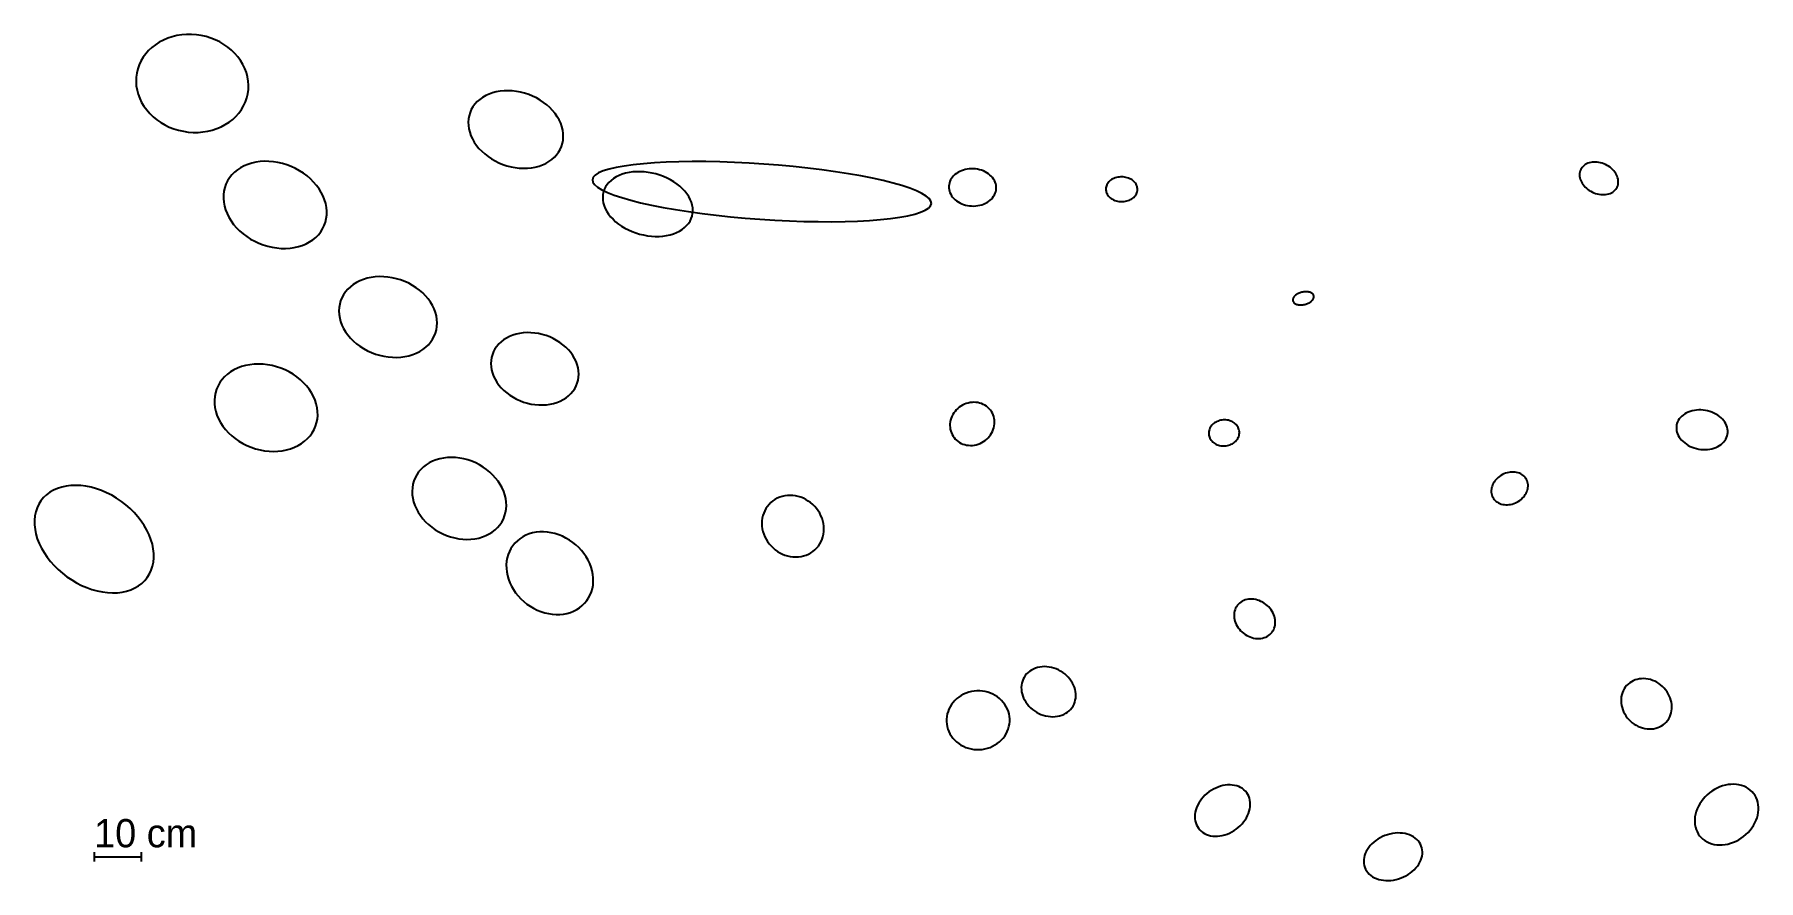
# Model space of a CAD drawing. Header units: metres. Extents: x -13473 to 23071, y -293253 to -275311.
import ezdxf

# ---------------------------------------------------------------- set-up
doc = ezdxf.new("R2010")
doc.units = ezdxf.units.M

msp = doc.modelspace()

# ---------------------------------------------------------------- texts
at = {"layer": 'LAYER'}
msp.add_text('10 cm', height=600, dxfattribs=at).set_placement((-12208.54, -292548.7))

# ---------------------------------------------------------------- linework, layer by layer
at = {"layer": 'LAYER'}
for p, q in [((-10908.43, -275528.63), (-10984.09, -275587.26)), ((-10826.83, -275476.26), (-10908.43, -275528.63)), ((-10739.92, -275430.53), (-10826.83, -275476.26)), ((-10648.35, -275391.8), (-10739.92, -275430.53)), ((-10552.81, -275360.36), (-10648.35, -275391.8)), ((-10454.05, -275336.45), (-10552.81, -275360.36)), ((-10352.8, -275320.25), (-10454.05, -275336.45)), ((-10249.84, -275311.88), (-10352.8, -275320.25)), ((-10145.96, -275311.42), (-10249.84, -275311.88)), ((-10041.94, -275318.85), (-10145.96, -275311.42)), ((-9938.57, -275334.14), (-10041.94, -275318.85)), ((-9836.65, -275357.15), (-9938.57, -275334.14)), ((-9736.94, -275387.71), (-9836.65, -275357.15)), ((-9640.21, -275425.6), (-9736.94, -275387.71)), ((-9547.19, -275470.52), (-9640.21, -275425.6)), ((-9458.59, -275522.14), (-9547.19, -275470.52)), ((-9375.09, -275580.05), (-9458.59, -275522.14)), ((-11216.58, -275874.68), (-11254.95, -275957.03)), ((-11169.92, -275795.95), (-11216.58, -275874.68)), ((-11115.33, -275721.42), (-11169.92, -275795.95)), ((-11053.23, -275651.68), (-11115.33, -275721.42)), ((-10984.09, -275587.26), (-11053.23, -275651.68)), ((-9297.32, -275643.82), (-9375.09, -275580.05)), ((-9225.87, -275712.96), (-9297.32, -275643.82)), ((-9161.28, -275786.94), (-9225.87, -275712.96)), ((-9104.06, -275865.21), (-9161.28, -275786.94)), ((-9054.62, -275947.17), (-9104.06, -275865.21)), ((-11317.77, -276219.41), (-11320.75, -276309.75)), ((-11305.74, -276130.05), (-11317.77, -276219.41)), ((-11284.75, -276042.37), (-11305.74, -276130.05)), ((-11254.95, -275957.03), (-11284.75, -276042.37)), ((-9013.36, -276032.2), (-9054.62, -275947.17)), ((-8980.57, -276119.63), (-9013.36, -276032.2)), ((-8956.53, -276208.82), (-8980.57, -276119.63)), ((-8941.39, -276299.09), (-8956.53, -276208.82)), ((-11320.75, -276309.75), (-11314.64, -276400.4)), ((-11314.64, -276400.4), (-11299.51, -276490.66)), ((-11299.51, -276490.66), (-11275.46, -276579.85)), ((-11275.46, -276579.85), (-11242.68, -276667.29)), ((-8971.29, -276657.11), (-8950.3, -276569.43)), ((-8950.3, -276569.43), (-8938.27, -276480.08)), ((-8950.3, -276569.43), (-8950.3, -276569.43)), ((-8935.29, -276389.74), (-8941.39, -276299.09)), ((-8938.27, -276480.08), (-8935.29, -276389.74)), ((-3908.47, -276607.65), (-3974.06, -276645.36)), ((-3838.03, -276575.39), (-3908.47, -276607.65)), ((-3763.27, -276548.85), (-3838.03, -276575.39)), ((-3684.76, -276528.23), (-3763.27, -276548.85)), ((-3603.1, -276513.68), (-3684.76, -276528.23)), ((-3518.91, -276505.3), (-3603.1, -276513.68)), ((-3432.84, -276503.18), (-3518.91, -276505.3)), ((-3345.53, -276507.31), (-3432.84, -276503.18)), ((-3257.65, -276517.68), (-3345.53, -276507.31)), ((-3169.87, -276534.2), (-3257.65, -276517.68)), ((-3082.87, -276556.74), (-3169.87, -276534.2)), ((-2997.29, -276585.14), (-3082.87, -276556.74)), ((-2913.79, -276619.17), (-2997.29, -276585.14)), ((-2833.02, -276658.59), (-2913.79, -276619.17)), ((-11242.68, -276667.29), (-11201.41, -276752.31)), ((-11201.41, -276752.31), (-11151.98, -276834.27)), ((-11151.98, -276834.27), (-11094.75, -276912.54)), ((-11094.75, -276912.54), (-11030.17, -276986.53)), ((-11030.17, -276986.53), (-10958.72, -277055.67)), ((-9202.8, -277047.8), (-9140.7, -276978.06)), ((-9140.7, -276978.06), (-9086.12, -276903.54)), ((-9086.12, -276903.54), (-9039.46, -276824.8)), ((-9039.46, -276824.8), (-9001.08, -276742.45)), ((-9001.08, -276742.45), (-8971.29, -276657.11)), ((-4240.79, -276967.79), (-4260.94, -277033.72)), ((-4213.26, -276904.58), (-4240.79, -276967.79)), ((-4178.55, -276844.59), (-4213.26, -276904.58)), ((-4136.94, -276788.25), (-4178.55, -276844.59)), ((-4088.73, -276736.01), (-4136.94, -276788.25)), ((-4034.3, -276688.26), (-4088.73, -276736.01)), ((-3974.06, -276645.36), (-4034.3, -276688.26)), ((-2755.57, -276703.08), (-2833.02, -276658.59)), ((-2682.05, -276752.31), (-2755.57, -276703.08)), ((-2613, -276805.91), (-2682.05, -276752.31)), ((-2548.97, -276863.47), (-2613, -276805.91)), ((-2490.42, -276924.55), (-2548.97, -276863.47)), ((-2437.82, -276988.68), (-2490.42, -276924.55)), ((-2391.56, -277055.38), (-2437.82, -276988.68)), ((-10958.72, -277055.67), (-10880.95, -277119.44)), ((-10880.95, -277119.44), (-10797.44, -277177.35)), ((-10797.44, -277177.35), (-10708.85, -277228.96)), ((-10708.85, -277228.96), (-10615.83, -277273.88)), ((-10615.83, -277273.88), (-10519.1, -277311.77)), ((-10519.1, -277311.77), (-10419.39, -277342.34)), ((-10419.39, -277342.34), (-10317.47, -277365.35)), ((-10317.47, -277365.35), (-10214.1, -277380.63)), ((-9903.24, -277379.24), (-9801.99, -277363.04)), ((-9801.99, -277363.04), (-9703.22, -277339.13)), ((-9703.22, -277339.13), (-9607.69, -277307.69)), ((-9607.69, -277307.69), (-9516.12, -277268.96)), ((-9516.12, -277268.96), (-9429.2, -277223.23)), ((-9429.2, -277223.23), (-9347.6, -277170.85)), ((-9347.6, -277170.85), (-9271.95, -277112.23)), ((-9271.95, -277112.23), (-9202.8, -277047.8)), ((-4273.56, -277101.87), (-4278.54, -277171.73)), ((-4278.54, -277171.73), (-4275.86, -277242.76)), ((-4275.86, -277242.76), (-4265.53, -277314.43)), ((-4260.94, -277033.72), (-4273.56, -277101.87)), ((-4265.53, -277314.43), (-4247.62, -277386.18)), ((-2351.99, -277124.14), (-2391.56, -277055.38)), ((-2319.41, -277194.43), (-2351.99, -277124.14)), ((-2294.07, -277265.73), (-2319.41, -277194.43)), ((-2276.17, -277337.48), (-2294.07, -277265.73)), ((-2265.83, -277409.15), (-2276.17, -277337.48)), ((-10214.1, -277380.63), (-10110.08, -277388.07)), ((-10110.08, -277388.07), (-10006.19, -277387.6)), ((-10006.19, -277387.6), (-9903.24, -277379.24)), ((-4247.62, -277386.18), (-4222.29, -277457.48)), ((-4222.29, -277457.48), (-4189.71, -277527.77)), ((-4189.71, -277527.77), (-4150.14, -277596.53)), ((-4150.14, -277596.53), (-4103.87, -277663.23)), ((-4103.87, -277663.23), (-4051.27, -277727.36)), ((-4051.27, -277727.36), (-3992.73, -277788.44)), ((-2328.43, -277747.33), (-2300.9, -277684.12)), ((-2300.9, -277684.12), (-2280.75, -277618.19)), ((-2300.9, -277684.12), (-2300.9, -277684.12)), ((-2280.75, -277618.19), (-2268.13, -277550.04)), ((-2268.13, -277550.04), (-2263.15, -277480.18)), ((-2263.15, -277480.18), (-2265.83, -277409.15)), ((-9030.6, -278099.04), (-9104.66, -278138.24)), ((-8951.55, -278066.13), (-9030.6, -278099.04)), ((-8868.09, -278039.76), (-8951.55, -278066.13)), ((-8780.87, -278020.12), (-8868.09, -278039.76)), ((-8690.54, -278007.37), (-8780.87, -278020.12)), ((-8597.81, -278001.61), (-8690.54, -278007.37)), ((-8503.37, -278002.88), (-8597.81, -278001.61)), ((-8407.94, -278011.16), (-8503.37, -278002.88)), ((-8312.25, -278026.4), (-8407.94, -278011.16)), ((-8217.02, -278048.48), (-8312.25, -278026.4)), ((-8122.99, -278077.23), (-8217.02, -278048.48)), ((-8030.87, -278112.43), (-8122.99, -278077.23)), ((-3992.73, -277788.44), (-3928.69, -277846)), ((-3928.69, -277846), (-3859.65, -277899.6)), ((-3859.65, -277899.6), (-3786.12, -277948.83)), ((-3786.12, -277948.83), (-3708.68, -277993.32)), ((-3708.68, -277993.32), (-3627.9, -278032.74)), ((-3627.9, -278032.74), (-3544.41, -278066.77)), ((-3544.41, -278066.77), (-3458.83, -278095.17)), ((-3458.83, -278095.17), (-3371.82, -278117.71)), ((-2778.43, -278103.06), (-2703.67, -278076.52)), ((-2703.67, -278076.52), (-2633.22, -278044.26)), ((-2633.22, -278044.26), (-2567.63, -278006.55)), ((-2567.63, -278006.55), (-2507.39, -277963.65)), ((-2507.39, -277963.65), (-2452.96, -277915.9)), ((-2452.96, -277915.9), (-2404.75, -277863.66)), ((-2404.75, -277863.66), (-2363.14, -277807.32)), ((-2363.14, -277807.32), (-2328.43, -277747.33)), ((-974.47, -278100.96), (-1145.98, -278132.13)), ((-780.73, -278073.92), (-974.47, -278100.96)), ((-566.24, -278051.23), (-780.73, -278073.92)), ((-332.62, -278033.04), (-566.24, -278051.23)), ((-81.67, -278019.51), (-332.62, -278033.04)), ((184.72, -278010.73), (-81.67, -278019.51)), ((464.51, -278006.77), (184.72, -278010.73)), ((755.58, -278007.66), (464.51, -278006.77)), ((1055.71, -278013.39), (755.58, -278007.66)), ((1362.62, -278023.93), (1055.71, -278013.39)), ((1673.96, -278039.18), (1362.62, -278023.93)), ((1987.38, -278059.04), (1673.96, -278039.18)), ((2300.49, -278083.35), (1987.38, -278059.04)), ((2610.9, -278111.92), (2300.49, -278083.35)), ((19372.92, -278088.86), (19351.17, -278108.29)), ((19397.07, -278071.5), (19372.92, -278088.86)), ((19423.44, -278056.36), (19397.07, -278071.5)), ((19451.83, -278043.55), (19423.44, -278056.36)), ((19482.02, -278033.16), (19451.83, -278043.55)), ((19513.78, -278025.28), (19482.02, -278033.16)), ((19546.87, -278019.97), (19513.78, -278025.28)), ((19581.04, -278017.26), (19546.87, -278019.97)), ((19616.03, -278017.18), (19581.04, -278017.26)), ((19651.57, -278019.72), (19616.03, -278017.18)), ((19687.39, -278024.87), (19651.57, -278019.72)), ((19723.21, -278032.59), (19687.39, -278024.87)), ((19758.78, -278042.82), (19723.21, -278032.59)), ((19793.81, -278055.48), (19758.78, -278042.82)), ((19828.04, -278070.48), (19793.81, -278055.48)), ((19861.2, -278087.7), (19828.04, -278070.48)), ((19893.06, -278107.01), (19861.2, -278087.7)), ((-9381.78, -278416.55), (-9415.61, -278485.71)), ((-9340.28, -278351.27), (-9381.78, -278416.55)), ((-9291.41, -278290.35), (-9340.28, -278351.27)), ((-9235.56, -278234.26), (-9291.41, -278290.35)), ((-9173.16, -278183.43), (-9235.56, -278234.26)), ((-9104.66, -278138.24), (-9173.16, -278183.43)), ((-7941.35, -278153.82), (-8030.87, -278112.43)), ((-7855.12, -278201.08), (-7941.35, -278153.82)), ((-7772.83, -278253.85), (-7855.12, -278201.08)), ((-7695.12, -278311.73), (-7772.83, -278253.85)), ((-7622.57, -278374.27), (-7695.12, -278311.73)), ((-7555.74, -278441.01), (-7622.57, -278374.27)), ((-7495.13, -278511.43), (-7555.74, -278441.01)), ((-3371.82, -278117.71), (-3284.04, -278134.23)), ((-3284.04, -278134.23), (-3196.17, -278144.6)), ((-3196.17, -278144.6), (-3108.86, -278148.73)), ((-3108.86, -278148.73), (-3022.78, -278146.61)), ((-3022.78, -278146.61), (-2938.6, -278138.23)), ((-2938.6, -278138.23), (-2856.94, -278123.68)), ((-2856.94, -278123.68), (-2778.43, -278103.06)), ((-1630.87, -278340.67), (-1648.14, -278390.7)), ((-1648.14, -278390.7), (-1638.06, -278442.65)), ((-1638.06, -278442.65), (-1600.7, -278496.13)), ((-1586.37, -278292.96), (-1630.87, -278340.67)), ((-1514.99, -278247.91), (-1586.37, -278292.96)), ((-1417.27, -278205.88), (-1514.99, -278247.91)), ((-1293.95, -278167.19), (-1417.27, -278205.88)), ((-1297.29, -278449.14), (-1336.34, -278495.44)), ((-1251.97, -278406.33), (-1297.29, -278449.14)), ((-1145.98, -278132.13), (-1293.95, -278167.19)), ((-1200.71, -278367.34), (-1251.97, -278406.33)), ((-1143.93, -278332.44), (-1200.71, -278367.34)), ((-1082.04, -278301.92), (-1143.93, -278332.44)), ((-1015.52, -278276.01), (-1082.04, -278301.92)), ((-944.87, -278254.9), (-1015.52, -278276.01)), ((-870.63, -278238.75), (-944.87, -278254.9)), ((-793.37, -278227.68), (-870.63, -278238.75)), ((-713.67, -278221.79), (-793.37, -278227.68)), ((-632.15, -278221.1), (-713.67, -278221.79)), ((-549.41, -278225.64), (-632.15, -278221.1)), ((-466.1, -278235.37), (-549.41, -278225.64)), ((-382.84, -278250.2), (-466.1, -278235.37)), ((-300.27, -278270.04), (-382.84, -278250.2)), ((-219.02, -278294.72), (-300.27, -278270.04)), ((-139.7, -278324.06), (-219.02, -278294.72)), ((-62.93, -278357.84), (-139.7, -278324.06)), ((10.73, -278395.79), (-62.93, -278357.84)), ((80.7, -278437.64), (10.73, -278395.79)), ((146.45, -278483.06), (80.7, -278437.64)), ((2916.25, -278144.55), (2610.9, -278111.92)), ((3214.21, -278180.98), (2916.25, -278144.55)), ((3502.53, -278220.93), (3214.21, -278180.98)), ((3779, -278264.1), (3502.53, -278220.93)), ((4041.52, -278310.17), (3779, -278264.1)), ((4288.09, -278358.78), (4041.52, -278310.17)), ((4516.84, -278409.55), (4288.09, -278358.78)), ((4726.03, -278462.12), (4516.84, -278409.55)), ((4914.06, -278516.06), (4726.03, -278462.12)), ((5919.41, -278461.31), (5912.02, -278495.18)), ((5930.53, -278428.14), (5919.41, -278461.31)), ((5945.31, -278395.93), (5930.53, -278428.14)), ((5963.64, -278364.93), (5945.31, -278395.93)), ((5985.36, -278335.36), (5963.64, -278364.93)), ((6010.33, -278307.45), (5985.36, -278335.36)), ((6038.35, -278281.43), (6010.33, -278307.45)), ((6069.2, -278257.47), (6038.35, -278281.43)), ((6102.64, -278235.78), (6069.2, -278257.47)), ((6138.44, -278216.5), (6102.64, -278235.78)), ((6176.31, -278199.79), (6138.44, -278216.5)), ((6215.96, -278185.78), (6176.31, -278199.79)), ((6257.1, -278174.57), (6215.96, -278185.78)), ((6299.41, -278166.25), (6257.1, -278174.57)), ((6342.56, -278160.88), (6299.41, -278166.25)), ((6386.24, -278158.5), (6342.56, -278160.88)), ((6430.1, -278159.14), (6386.24, -278158.5)), ((6473.81, -278162.77), (6430.1, -278159.14)), ((6517.05, -278169.39), (6473.81, -278162.77)), ((6559.48, -278178.93), (6517.05, -278169.39)), ((6600.78, -278191.32), (6559.48, -278178.93)), ((6640.63, -278206.48), (6600.78, -278191.32)), ((6678.73, -278224.28), (6640.63, -278206.48)), ((6714.8, -278244.59), (6678.73, -278224.28)), ((6748.55, -278267.26), (6714.8, -278244.59)), ((6779.73, -278292.1), (6748.55, -278267.26)), ((6808.1, -278318.94), (6779.73, -278292.1)), ((6833.45, -278347.57), (6808.1, -278318.94)), ((6855.59, -278377.77), (6833.45, -278347.57)), ((6874.34, -278409.31), (6855.59, -278377.77)), ((6889.56, -278441.95), (6874.34, -278409.31)), ((6901.14, -278475.45), (6889.56, -278441.95)), ((9283.17, -278457.66), (9269.26, -278477.72)), ((9299.28, -278438.64), (9283.17, -278457.66)), ((9317.46, -278420.81), (9299.28, -278438.64)), ((9337.58, -278404.29), (9317.46, -278420.81)), ((9359.48, -278389.22), (9337.58, -278404.29)), ((9383.01, -278375.71), (9359.48, -278389.22)), ((9407.96, -278363.86), (9383.01, -278375.71)), ((9434.17, -278353.76), (9407.96, -278363.86)), ((9461.43, -278345.49), (9434.17, -278353.76)), ((9489.53, -278339.11), (9461.43, -278345.49)), ((9518.25, -278334.68), (9489.53, -278339.11)), ((9547.38, -278332.21), (9518.25, -278334.68)), ((9576.71, -278331.75), (9547.38, -278332.21)), ((9605.99, -278333.27), (9576.71, -278331.75)), ((9635.02, -278336.79), (9605.99, -278333.27)), ((9663.56, -278342.26), (9635.02, -278336.79)), ((9691.41, -278349.65), (9663.56, -278342.26)), ((9718.35, -278358.89), (9691.41, -278349.65)), ((9744.18, -278369.93), (9718.35, -278358.89)), ((9768.69, -278382.68), (9744.18, -278369.93)), ((9791.71, -278397.03), (9768.69, -278382.68)), ((9813.05, -278412.89), (9791.71, -278397.03)), ((9832.56, -278430.12), (9813.05, -278412.89)), ((9850.09, -278448.6), (9832.56, -278430.12)), ((9865.5, -278468.19), (9850.09, -278448.6)), ((9878.68, -278488.73), (9865.5, -278468.19)), ((19278.95, -278259.38), (19277.49, -278288.51)), ((19277.49, -278288.51), (19279.15, -278318.2)), ((19283.53, -278231.03), (19278.95, -278259.38)), ((19279.15, -278318.2), (19283.93, -278348.23)), ((19291.2, -278203.68), (19283.53, -278231.03)), ((19283.93, -278348.23), (19291.79, -278378.37)), ((19301.89, -278177.54), (19291.2, -278203.68)), ((19291.79, -278378.37), (19302.67, -278408.39)), ((19315.52, -278152.8), (19301.89, -278177.54)), ((19302.67, -278408.39), (19316.48, -278438.05)), ((19331.99, -278129.66), (19315.52, -278152.8)), ((19316.48, -278438.05), (19333.13, -278467.14)), ((19351.17, -278108.29), (19331.99, -278129.66)), ((19333.13, -278467.14), (19352.48, -278495.43)), ((19923.35, -278128.26), (19893.06, -278107.01)), ((19951.86, -278151.29), (19923.35, -278128.26)), ((19978.37, -278175.93), (19951.86, -278151.29)), ((20002.67, -278201.99), (19978.37, -278175.93)), ((20024.57, -278229.27), (20002.67, -278201.99)), ((20043.92, -278257.56), (20024.57, -278229.27)), ((20060.57, -278286.65), (20043.92, -278257.56)), ((20074.38, -278316.31), (20060.57, -278286.65)), ((20085.26, -278346.33), (20074.38, -278316.31)), ((20093.12, -278376.47), (20085.26, -278346.33)), ((20097.9, -278406.5), (20093.12, -278376.47)), ((20093.52, -278493.67), (20098.1, -278465.32)), ((20099.56, -278436.19), (20097.9, -278406.5)), ((20098.1, -278465.32), (20099.56, -278436.19)), ((-9468.8, -278711.02), (-9469.97, -278790.16)), ((-9469.97, -278790.16), (-9462.8, -278870.33)), ((-9459.29, -278633.51), (-9468.8, -278711.02)), ((-9441.51, -278558.21), (-9459.29, -278633.51)), ((-9415.61, -278485.71), (-9441.51, -278558.21)), ((-7441.21, -278585.01), (-7495.13, -278511.43)), ((-7394.38, -278661.17), (-7441.21, -278585.01)), ((-7355, -278739.33), (-7394.38, -278661.17)), ((-7323.38, -278818.92), (-7355, -278739.33)), ((-7299.75, -278899.31), (-7323.38, -278818.92)), ((-1600.7, -278496.13), (-1536.34, -278550.75)), ((-1536.34, -278550.75), (-1445.48, -278606.07)), ((-1445.48, -278606.07), (-1328.81, -278661.68)), ((-1424.67, -278708.07), (-1428.94, -278766.06)), ((-1428.94, -278766.06), (-1425.93, -278825.13)), ((-1425.93, -278825.13), (-1415.68, -278884.82)), ((-1413.16, -278651.58), (-1424.67, -278708.07)), ((-1394.5, -278597.04), (-1413.16, -278651.58)), ((-1368.83, -278544.86), (-1394.5, -278597.04)), ((-1336.34, -278495.44), (-1368.83, -278544.86)), ((-1328.81, -278661.68), (-1187.22, -278717.16)), ((-1187.22, -278717.16), (-1021.78, -278772.08)), ((-1021.78, -278772.08), (-833.75, -278826.03)), ((-833.75, -278826.03), (-624.56, -278878.59)), ((207.48, -278531.7), (146.45, -278483.06)), ((263.34, -278583.21), (207.48, -278531.7)), ((313.59, -278637.17), (263.34, -278583.21)), ((357.85, -278693.19), (313.59, -278637.17)), ((395.78, -278750.83), (357.85, -278693.19)), ((427.1, -278809.67), (395.78, -278750.83)), ((451.56, -278869.24), (427.1, -278809.67)), ((5079.5, -278570.98), (4914.06, -278516.06)), ((5221.1, -278626.46), (5079.5, -278570.98)), ((5337.77, -278682.07), (5221.1, -278626.46)), ((5428.62, -278737.39), (5337.77, -278682.07)), ((5492.98, -278792.01), (5428.62, -278737.39)), ((5530.34, -278845.49), (5492.98, -278792.01)), ((5912.02, -278495.18), (5908.43, -278529.51)), ((5908.43, -278529.51), (5908.67, -278564.01)), ((5908.67, -278564.01), (5912.72, -278598.44)), ((5912.72, -278598.44), (5920.57, -278632.54)), ((5920.57, -278632.54), (5932.15, -278666.03)), ((5932.15, -278666.03), (5947.37, -278698.67)), ((5947.37, -278698.67), (5966.12, -278730.21)), ((5966.12, -278730.21), (5988.25, -278760.41)), ((5988.25, -278760.41), (6013.61, -278789.04)), ((6013.61, -278789.04), (6041.98, -278815.88)), ((6041.98, -278815.88), (6073.16, -278840.73)), ((6752.51, -278850.51), (6783.36, -278826.56)), ((6783.36, -278826.56), (6811.38, -278800.53)), ((6811.38, -278800.53), (6836.34, -278772.63)), ((6836.34, -278772.63), (6858.07, -278743.06)), ((6858.07, -278743.06), (6876.4, -278712.05)), ((6876.4, -278712.05), (6891.18, -278679.84)), ((6891.18, -278679.84), (6902.3, -278646.67)), ((6908.99, -278509.54), (6901.14, -278475.45)), ((6902.3, -278646.67), (6909.69, -278612.8)), ((6913.04, -278543.97), (6908.99, -278509.54)), ((6909.69, -278612.8), (6913.28, -278578.48)), ((6913.28, -278578.48), (6913.04, -278543.97)), ((6913.28, -278578.48), (6913.28, -278578.48)), ((9237.45, -278565.18), (9235.75, -278588.02)), ((9235.75, -278588.02), (9236.62, -278610.91)), ((9236.62, -278610.91), (9240.04, -278633.67)), ((9241.68, -278542.56), (9237.45, -278565.18)), ((9240.04, -278633.67), (9245.98, -278656.13)), ((9248.44, -278520.33), (9241.68, -278542.56)), ((9245.98, -278656.13), (9254.41, -278678.12)), ((9257.65, -278498.66), (9248.44, -278520.33)), ((9254.41, -278678.12), (9265.25, -278699.47)), ((9269.26, -278477.72), (9257.65, -278498.66)), ((9265.25, -278699.47), (9278.42, -278720.02)), ((9278.42, -278720.02), (9293.84, -278739.61)), ((9293.84, -278739.61), (9311.36, -278758.09)), ((9311.36, -278758.09), (9330.87, -278775.32)), ((9330.87, -278775.32), (9352.22, -278791.17)), ((9352.22, -278791.17), (9375.24, -278805.53)), ((9375.24, -278805.53), (9399.75, -278818.27)), ((9399.75, -278818.27), (9425.58, -278829.31)), ((9425.58, -278829.31), (9452.52, -278838.56)), ((9709.75, -278834.45), (9735.96, -278824.35)), ((9735.96, -278824.35), (9760.92, -278812.5)), ((9760.92, -278812.5), (9784.44, -278798.99)), ((9784.44, -278798.99), (9806.35, -278783.91)), ((9806.35, -278783.91), (9826.47, -278767.4)), ((9826.47, -278767.4), (9844.65, -278749.56)), ((9844.65, -278749.56), (9860.76, -278730.54)), ((9860.76, -278730.54), (9874.67, -278710.49)), ((9874.67, -278710.49), (9886.28, -278689.54)), ((9889.52, -278510.08), (9878.68, -278488.73)), ((9886.28, -278689.54), (9895.49, -278667.88)), ((9897.94, -278532.07), (9889.52, -278510.08)), ((9895.49, -278667.88), (9902.24, -278645.65)), ((9903.89, -278554.53), (9897.94, -278532.07)), ((9902.24, -278645.65), (9906.48, -278623.02)), ((9907.31, -278577.29), (9903.89, -278554.53)), ((9906.48, -278623.02), (9908.17, -278600.18)), ((9908.17, -278600.18), (9907.31, -278577.29)), ((9908.17, -278600.18), (9908.17, -278600.18)), ((19352.48, -278495.43), (19374.38, -278522.71)), ((19374.38, -278522.71), (19398.68, -278548.77)), ((19398.68, -278548.77), (19425.19, -278573.41)), ((19425.19, -278573.41), (19453.7, -278596.44)), ((19453.7, -278596.44), (19483.99, -278617.69)), ((19483.99, -278617.69), (19515.85, -278637)), ((19515.85, -278637), (19549.01, -278654.22)), ((19549.01, -278654.22), (19583.24, -278669.22)), ((19583.24, -278669.22), (19618.27, -278681.88)), ((19618.27, -278681.88), (19653.84, -278692.11)), ((19653.84, -278692.11), (19689.67, -278699.83)), ((19689.67, -278699.83), (19725.49, -278704.98)), ((19725.49, -278704.98), (19761.02, -278707.52)), ((19761.02, -278707.52), (19796.01, -278707.44)), ((19796.01, -278707.44), (19830.18, -278704.73)), ((19830.18, -278704.73), (19863.27, -278699.41)), ((19863.27, -278699.41), (19895.03, -278691.53)), ((19895.03, -278691.53), (19925.22, -278681.15)), ((19925.22, -278681.15), (19953.61, -278668.34)), ((19953.61, -278668.34), (19979.98, -278653.19)), ((19979.98, -278653.19), (20004.13, -278635.84)), ((20004.13, -278635.84), (20025.88, -278616.4)), ((20025.88, -278616.4), (20045.06, -278595.04)), ((20045.06, -278595.04), (20061.53, -278571.9)), ((20061.53, -278571.9), (20075.16, -278547.16)), ((20075.16, -278547.16), (20085.85, -278521.02)), ((20075.16, -278547.16), (20075.16, -278547.16)), ((20085.85, -278521.02), (20093.52, -278493.67)), ((-9462.8, -278870.33), (-9447.34, -278950.92)), ((-9447.34, -278950.92), (-9423.71, -279031.31)), ((-9423.71, -279031.31), (-9392.08, -279110.89)), ((-9392.08, -279110.89), (-9352.71, -279189.06)), ((-9352.71, -279189.06), (-9305.88, -279265.22)), ((-7284.29, -278979.89), (-7299.75, -278899.31)), ((-7287.8, -279216.72), (-7278.29, -279139.21)), ((-7277.12, -279060.06), (-7284.29, -278979.89)), ((-7278.29, -279139.21), (-7277.12, -279060.06)), ((-1415.68, -278884.82), (-1398.25, -278944.69)), ((-1398.25, -278944.69), (-1373.79, -279004.26)), ((-1373.79, -279004.26), (-1342.47, -279063.09)), ((-1342.47, -279063.09), (-1304.54, -279120.74)), ((-1304.54, -279120.74), (-1260.28, -279176.75)), ((-1260.28, -279176.75), (-1210.03, -279230.72)), ((-624.56, -278878.59), (-395.81, -278929.37)), ((-395.81, -278929.37), (-149.24, -278977.97)), ((-149.24, -278977.97), (113.29, -279024.04)), ((113.29, -279024.04), (389.76, -279067.21)), ((389.76, -279067.21), (678.07, -279107.16)), ((447.81, -279216.88), (466.47, -279162.34)), ((468.99, -278929.1), (451.56, -278869.24)), ((466.47, -279162.34), (477.98, -279105.86)), ((466.47, -279162.34), (466.47, -279162.34)), ((479.24, -278988.79), (468.99, -278929.1)), ((477.98, -279105.86), (482.25, -279047.86)), ((482.25, -279047.86), (479.24, -278988.79)), ((678.07, -279107.16), (976.04, -279143.59)), ((976.04, -279143.59), (1281.39, -279176.22)), ((1281.39, -279176.22), (1591.8, -279204.79)), ((4673.01, -279214.22), (4866.75, -279187.18)), ((4866.75, -279187.18), (5038.26, -279156.02)), ((5038.26, -279156.02), (5186.24, -279120.95)), ((5186.24, -279120.95), (5309.56, -279082.26)), ((5309.56, -279082.26), (5407.28, -279040.23)), ((5407.28, -279040.23), (5478.66, -278995.19)), ((5478.66, -278995.19), (5523.15, -278947.47)), ((5523.15, -278947.47), (5540.42, -278897.45)), ((5540.42, -278897.45), (5530.34, -278845.49)), ((5540.42, -278897.45), (5540.42, -278897.45)), ((6073.16, -278840.73), (6106.91, -278863.39)), ((6106.91, -278863.39), (6142.98, -278883.7)), ((6142.98, -278883.7), (6181.08, -278901.51)), ((6181.08, -278901.51), (6220.93, -278916.66)), ((6220.93, -278916.66), (6262.23, -278929.06)), ((6262.23, -278929.06), (6304.66, -278938.6)), ((6304.66, -278938.6), (6347.89, -278945.21)), ((6347.89, -278945.21), (6391.61, -278948.85)), ((6391.61, -278948.85), (6435.47, -278949.48)), ((6435.47, -278949.48), (6479.15, -278947.1)), ((6479.15, -278947.1), (6522.3, -278941.73)), ((6522.3, -278941.73), (6564.61, -278933.41)), ((6564.61, -278933.41), (6605.75, -278922.2)), ((6605.75, -278922.2), (6645.4, -278908.19)), ((6645.4, -278908.19), (6683.27, -278891.49)), ((6683.27, -278891.49), (6719.06, -278872.21)), ((6719.06, -278872.21), (6752.51, -278850.51)), ((9452.52, -278838.56), (9480.36, -278845.95)), ((9480.36, -278845.95), (9508.91, -278851.42)), ((9508.91, -278851.42), (9537.94, -278854.93)), ((9537.94, -278854.93), (9567.22, -278856.46)), ((9567.22, -278856.46), (9596.54, -278855.99)), ((9596.54, -278855.99), (9625.67, -278853.53)), ((9625.67, -278853.53), (9654.4, -278849.09)), ((9654.4, -278849.09), (9682.5, -278842.72)), ((9682.5, -278842.72), (9709.75, -278834.45)), ((-9305.88, -279265.22), (-9251.95, -279338.79)), ((-9251.95, -279338.79), (-9191.35, -279409.22)), ((-9191.35, -279409.22), (-9124.51, -279475.95)), ((-9124.51, -279475.95), (-9051.96, -279538.5)), ((-9051.96, -279538.5), (-8974.25, -279596.38)), ((-7511.52, -279615.97), (-7455.67, -279559.88)), ((-7455.67, -279559.88), (-7406.81, -279498.96)), ((-7406.81, -279498.96), (-7365.31, -279433.67)), ((-7365.31, -279433.67), (-7331.47, -279364.52)), ((-7331.47, -279364.52), (-7305.57, -279292.01)), ((-7331.47, -279364.52), (-7331.47, -279364.52)), ((-7305.57, -279292.01), (-7287.8, -279216.72)), ((-1210.03, -279230.72), (-1154.18, -279282.22)), ((-1154.18, -279282.22), (-1093.14, -279330.86)), ((-1093.14, -279330.86), (-1027.39, -279376.28)), ((-1027.39, -279376.28), (-957.42, -279418.13)), ((-957.42, -279418.13), (-883.76, -279456.09)), ((-883.76, -279456.09), (-806.99, -279489.86)), ((-806.99, -279489.86), (-727.67, -279519.2)), ((-727.67, -279519.2), (-646.42, -279543.89)), ((-646.42, -279543.89), (-563.85, -279563.72)), ((-563.85, -279563.72), (-480.59, -279578.56)), ((-76.06, -279575.18), (-1.82, -279559.03)), ((-1.82, -279559.03), (68.82, -279537.92)), ((68.82, -279537.92), (135.35, -279512)), ((135.35, -279512), (197.24, -279481.48)), ((197.24, -279481.48), (254.02, -279446.59)), ((254.02, -279446.59), (305.27, -279407.59)), ((305.27, -279407.59), (350.6, -279364.78)), ((350.6, -279364.78), (389.65, -279318.49)), ((389.65, -279318.49), (422.14, -279269.06)), ((422.14, -279269.06), (447.81, -279216.88)), ((1591.8, -279204.79), (1904.9, -279229.1)), ((1904.9, -279229.1), (2218.32, -279248.96)), ((2218.32, -279248.96), (2529.67, -279264.21)), ((2529.67, -279264.21), (2836.57, -279274.75)), ((2836.57, -279274.75), (3136.7, -279280.48)), ((3136.7, -279280.48), (3427.77, -279281.37)), ((3427.77, -279281.37), (3707.57, -279277.41)), ((3707.57, -279277.41), (3973.95, -279268.63)), ((3973.95, -279268.63), (4224.91, -279255.1)), ((4224.91, -279255.1), (4458.52, -279236.91)), ((4458.52, -279236.91), (4673.01, -279214.22)), ((-8974.25, -279596.38), (-8891.97, -279649.15)), ((-8891.97, -279649.15), (-8805.74, -279696.41)), ((-8805.74, -279696.41), (-8716.22, -279737.8)), ((-8716.22, -279737.8), (-8624.09, -279773)), ((-8624.09, -279773), (-8530.06, -279801.75)), ((-8530.06, -279801.75), (-8434.84, -279823.83)), ((-8434.84, -279823.83), (-8339.15, -279839.07)), ((-8339.15, -279839.07), (-8243.72, -279847.35)), ((-8243.72, -279847.35), (-8149.28, -279848.62)), ((-8149.28, -279848.62), (-8056.54, -279842.85)), ((-8056.54, -279842.85), (-7966.22, -279830.11)), ((-7966.22, -279830.11), (-7879, -279810.47)), ((-7879, -279810.47), (-7795.54, -279784.1)), ((-7795.54, -279784.1), (-7716.48, -279751.19)), ((-7716.48, -279751.19), (-7642.42, -279711.99)), ((-7642.42, -279711.99), (-7573.93, -279666.8)), ((-7573.93, -279666.8), (-7511.52, -279615.97)), ((-480.59, -279578.56), (-397.28, -279588.28)), ((-397.28, -279588.28), (-314.54, -279592.82)), ((-314.54, -279592.82), (-233.02, -279592.14)), ((-233.02, -279592.14), (-153.32, -279586.24)), ((-153.32, -279586.24), (-76.06, -279575.18)), ((-6777.25, -280660.56), (-6832.36, -280712.44)), ((-6716.05, -280613.56), (-6777.25, -280660.56)), ((-6649.24, -280571.8), (-6716.05, -280613.56)), ((-6577.33, -280535.61), (-6649.24, -280571.8)), ((-6500.86, -280505.25), (-6577.33, -280535.61)), ((-6420.4, -280480.96), (-6500.86, -280505.25)), ((-6336.59, -280462.92), (-6420.4, -280480.96)), ((-6250.05, -280451.27), (-6336.59, -280462.92)), ((-6161.44, -280446.1), (-6250.05, -280451.27)), ((-6071.43, -280447.45), (-6161.44, -280446.1)), ((-5980.72, -280455.31), (-6071.43, -280447.45)), ((-5889.99, -280469.61), (-5980.72, -280455.31)), ((-5799.93, -280490.26), (-5889.99, -280469.61)), ((-5711.23, -280517.09), (-5799.93, -280490.26)), ((-5624.56, -280549.89), (-5711.23, -280517.09)), ((-5540.58, -280588.42), (-5624.56, -280549.89)), ((-5459.94, -280632.39), (-5540.58, -280588.42)), ((-5383.23, -280681.46), (-5459.94, -280632.39)), ((-6984.38, -280960.46), (-7003.83, -281030.22)), ((-6957.28, -280893.3), (-6984.38, -280960.46)), ((-6922.72, -280829.26), (-6957.28, -280893.3)), ((-6880.98, -280768.82), (-6922.72, -280829.26)), ((-6832.36, -280712.44), (-6880.98, -280768.82)), ((-5311.06, -280735.25), (-5383.23, -280681.46)), ((-5243.97, -280793.36), (-5311.06, -280735.25)), ((-5182.47, -280855.35), (-5243.97, -280793.36)), ((-5127.02, -280920.74), (-5182.47, -280855.35)), ((-5078.05, -280989.04), (-5127.02, -280920.74)), ((-5035.93, -281059.72), (-5078.05, -280989.04)), ((13199.92, -280924.49), (13198.39, -280936.53)), ((13198.39, -280936.53), (13198.56, -280948.33)), ((13198.56, -280948.33), (13200.43, -280959.82)), ((13203.15, -280912.31), (13199.92, -280924.49)), ((13200.43, -280959.82), (13200.43, -280959.82)), ((13200.43, -280959.82), (13203.99, -280970.9)), ((13208.05, -280900.09), (13203.15, -280912.31)), ((13203.99, -280970.9), (13209.21, -280981.49)), ((13214.58, -280887.92), (13208.05, -280900.09)), ((13209.21, -280981.49), (13216.06, -280991.51)), ((13222.69, -280875.89), (13214.58, -280887.92)), ((13216.06, -280991.51), (13224.47, -281000.88)), ((13232.32, -280864.09), (13222.69, -280875.89)), ((13224.47, -281000.88), (13234.4, -281009.54)), ((13243.4, -280852.61), (13232.32, -280864.09)), ((13234.4, -281009.54), (13245.75, -281017.4)), ((13255.84, -280841.55), (13243.4, -280852.61)), ((13245.75, -281017.4), (13258.45, -281024.43)), ((13269.55, -280830.97), (13255.84, -280841.55)), ((13258.45, -281024.43), (13272.39, -281030.55)), ((13284.42, -280820.97), (13269.55, -280830.97)), ((13300.34, -280811.62), (13284.42, -280820.97)), ((13317.19, -280802.99), (13300.34, -280811.62)), ((13334.84, -280795.15), (13317.19, -280802.99)), ((13353.16, -280788.15), (13334.84, -280795.15)), ((13372, -280782.06), (13353.16, -280788.15)), ((13391.23, -280776.91), (13372, -280782.06)), ((13410.7, -280772.74), (13391.23, -280776.91)), ((13430.25, -280769.6), (13410.7, -280772.74)), ((13449.74, -280767.49), (13430.25, -280769.6)), ((13469.03, -280766.44), (13449.74, -280767.49)), ((13487.96, -280766.46), (13469.03, -280766.44)), ((13472.79, -281030.72), (13491.64, -281024.63)), ((13506.39, -280767.54), (13487.96, -280766.46)), ((13491.64, -281024.63), (13509.96, -281017.63)), ((13524.19, -280769.68), (13506.39, -280767.54)), ((13509.96, -281017.63), (13527.61, -281009.79)), ((13541.2, -280772.86), (13524.19, -280769.68)), ((13527.61, -281009.79), (13544.46, -281001.16)), ((13557.32, -280777.05), (13541.2, -280772.86)), ((13544.46, -281001.16), (13560.38, -280991.81)), ((13572.4, -280782.23), (13557.32, -280777.05)), ((13560.38, -280991.81), (13575.25, -280981.81)), ((13586.35, -280788.35), (13572.4, -280782.23)), ((13575.25, -280981.81), (13588.96, -280971.24)), ((13599.05, -280795.38), (13586.35, -280788.35)), ((13588.96, -280971.24), (13601.4, -280960.17)), ((13610.4, -280803.24), (13599.05, -280795.38)), ((13601.4, -280960.17), (13612.47, -280948.69)), ((13620.32, -280811.9), (13610.4, -280803.24)), ((13612.47, -280948.69), (13622.1, -280936.89)), ((13628.74, -280821.27), (13620.32, -280811.9)), ((13622.1, -280936.89), (13630.22, -280924.86)), ((13635.59, -280831.29), (13628.74, -280821.27)), ((13630.22, -280924.86), (13636.75, -280912.69)), ((13640.81, -280841.88), (13635.59, -280831.29)), ((13636.75, -280912.69), (13641.64, -280900.47)), ((13644.37, -280852.96), (13640.81, -280841.88)), ((13641.64, -280900.47), (13644.87, -280888.29)), ((13646.24, -280864.45), (13644.37, -280852.96)), ((13644.87, -280888.29), (13646.41, -280876.26)), ((13646.41, -280876.26), (13646.24, -280864.45)), ((-7015.47, -281102.05), (-7019.22, -281175.41)), ((-7019.22, -281175.41), (-7015.05, -281249.73)), ((-7003.83, -281030.22), (-7015.47, -281102.05)), ((-7015.05, -281249.73), (-7002.99, -281324.46)), ((-7002.99, -281324.46), (-6983.13, -281399.02)), ((-5000.98, -281132.25), (-5035.93, -281059.72)), ((-4973.48, -281206.08), (-5000.98, -281132.25)), ((-4953.62, -281280.64), (-4973.48, -281206.08)), ((-4941.55, -281355.37), (-4953.62, -281280.64)), ((-4937.38, -281429.69), (-4941.55, -281355.37)), ((13272.39, -281030.55), (13287.48, -281035.73)), ((13287.48, -281035.73), (13303.59, -281039.92)), ((13303.59, -281039.92), (13320.61, -281043.1)), ((13320.61, -281043.1), (13338.41, -281045.24)), ((13338.41, -281045.24), (13356.84, -281046.32)), ((13356.84, -281046.32), (13375.77, -281046.34)), ((13375.77, -281046.34), (13395.05, -281045.29)), ((13395.05, -281045.29), (13414.55, -281043.18)), ((13414.55, -281043.18), (13434.1, -281040.04)), ((13434.1, -281040.04), (13453.57, -281035.87)), ((13453.57, -281035.87), (13472.79, -281030.72)), ((-6983.13, -281399.02), (-6955.62, -281472.85)), ((-6955.62, -281472.85), (-6920.68, -281545.38)), ((-6920.68, -281545.38), (-6878.56, -281616.06)), ((-6878.56, -281616.06), (-6829.59, -281684.36)), ((-6829.59, -281684.36), (-6774.14, -281749.75)), ((-6774.14, -281749.75), (-6712.64, -281811.74)), ((-5033.89, -281775.84), (-4999.33, -281711.8)), ((-4999.33, -281711.8), (-4972.23, -281644.64)), ((-4972.23, -281644.64), (-4952.78, -281574.88)), ((-4972.23, -281644.64), (-4972.23, -281644.64)), ((-4952.78, -281574.88), (-4941.13, -281503.05)), ((-4941.13, -281503.05), (-4937.38, -281429.69)), ((-3468.27, -281748.5), (-3527.96, -281786.07)), ((-3404, -281715.91), (-3468.27, -281748.5)), ((-3335.65, -281688.53), (-3404, -281715.91)), ((-3263.73, -281666.57), (-3335.65, -281688.53)), ((-3188.79, -281650.21), (-3263.73, -281666.57)), ((-3111.41, -281639.57), (-3188.79, -281650.21)), ((-3032.17, -281634.72), (-3111.41, -281639.57)), ((-2951.67, -281635.71), (-3032.17, -281634.72)), ((-2870.53, -281642.53), (-2951.67, -281635.71)), ((-2789.37, -281655.12), (-2870.53, -281642.53)), ((-2708.8, -281673.4), (-2789.37, -281655.12)), ((-2629.43, -281697.21), (-2708.8, -281673.4)), ((-2551.88, -281726.39), (-2629.43, -281697.21)), ((-2476.72, -281760.7), (-2551.88, -281726.39)), ((-6712.64, -281811.74), (-6645.54, -281869.85)), ((-6645.54, -281869.85), (-6573.37, -281923.64)), ((-6573.37, -281923.64), (-6496.67, -281972.71)), ((-6496.67, -281972.71), (-6416.03, -282016.68)), ((-6416.03, -282016.68), (-6332.05, -282055.21)), ((-6332.05, -282055.21), (-6245.38, -282088.01)), ((-6245.38, -282088.01), (-6156.68, -282114.84)), ((-6156.68, -282114.84), (-6066.62, -282135.48)), ((-5536.2, -282124.14), (-5455.75, -282099.85)), ((-5455.75, -282099.85), (-5379.28, -282069.49)), ((-5379.28, -282069.49), (-5307.36, -282033.3)), ((-5307.36, -282033.3), (-5240.55, -281991.54)), ((-5240.55, -281991.54), (-5179.36, -281944.54)), ((-5179.36, -281944.54), (-5124.25, -281892.65)), ((-5124.25, -281892.65), (-5075.63, -281836.28)), ((-5075.63, -281836.28), (-5033.89, -281775.84)), ((-3767.48, -282097.46), (-3784.78, -282160)), ((-3743.32, -282037.24), (-3767.48, -282097.46)), ((-3712.5, -281979.79), (-3743.32, -282037.24)), ((-3675.25, -281925.55), (-3712.5, -281979.79)), ((-3631.85, -281874.93), (-3675.25, -281925.55)), ((-3582.63, -281828.32), (-3631.85, -281874.93)), ((-3527.96, -281786.07), (-3582.63, -281828.32)), ((-2404.54, -281799.89), (-2476.72, -281760.7)), ((-2335.87, -281843.66), (-2404.54, -281799.89)), ((-2271.26, -281891.67), (-2335.87, -281843.66)), ((-2211.17, -281943.56), (-2271.26, -281891.67)), ((-2156.09, -281998.94), (-2211.17, -281943.56)), ((-2106.41, -282057.38), (-2156.09, -281998.94)), ((-2062.52, -282118.44), (-2106.41, -282057.38)), ((-2024.76, -282181.65), (-2062.52, -282118.44)), ((-9316.3, -282466.67), (-9382.86, -282515.79)), ((-9244.02, -282423.33), (-9316.3, -282466.67)), ((-9166.57, -282386.1), (-9244.02, -282423.33)), ((-9084.54, -282355.27), (-9166.57, -282386.1)), ((-8998.55, -282331.06), (-9084.54, -282355.27)), ((-8909.26, -282313.67), (-8998.55, -282331.06)), ((-8817.35, -282303.22), (-8909.26, -282313.67)), ((-8723.52, -282299.8), (-8817.35, -282303.22)), ((-8628.48, -282303.43), (-8723.52, -282299.8)), ((-8532.95, -282314.09), (-8628.48, -282303.43)), ((-8437.67, -282331.68), (-8532.95, -282314.09)), ((-8343.36, -282356.08), (-8437.67, -282331.68)), ((-8250.73, -282387.11), (-8343.36, -282356.08)), ((-8160.49, -282424.52), (-8250.73, -282387.11)), ((-8073.32, -282468.04), (-8160.49, -282424.52)), ((-7989.9, -282517.32), (-8073.32, -282468.04)), ((-6066.62, -282135.48), (-5975.89, -282149.79)), ((-5975.89, -282149.79), (-5885.18, -282157.65)), ((-5885.18, -282157.65), (-5795.17, -282158.99)), ((-5795.17, -282158.99), (-5706.56, -282153.83)), ((-5706.56, -282153.83), (-5620.02, -282142.18)), ((-5620.02, -282142.18), (-5536.2, -282124.14)), ((-3795.1, -282224.37), (-3798.35, -282290.09)), ((-3798.35, -282290.09), (-3794.52, -282356.66)), ((-3784.78, -282160), (-3795.1, -282224.37)), ((-3794.52, -282356.66), (-3783.63, -282423.57)), ((-3783.63, -282423.57), (-3765.77, -282490.31)), ((-1993.41, -282246.54), (-2024.76, -282181.65)), ((-1968.71, -282312.6), (-1993.41, -282246.54)), ((-1950.85, -282379.34), (-1968.71, -282312.6)), ((-1939.96, -282446.25), (-1950.85, -282379.34)), ((-1936.13, -282512.82), (-1939.96, -282446.25)), ((-9613.88, -282833.65), (-9637.26, -282908.28)), ((-9582.52, -282762), (-9613.88, -282833.65)), ((-9543.41, -282693.89), (-9582.52, -282762)), ((-9496.85, -282629.83), (-9543.41, -282693.89)), ((-9443.2, -282570.31), (-9496.85, -282629.83)), ((-9382.86, -282515.79), (-9443.2, -282570.31)), ((-7910.85, -282572), (-7989.9, -282517.32)), ((-7836.78, -282631.66), (-7910.85, -282572)), ((-7768.25, -282695.85), (-7836.78, -282631.66)), ((-7705.78, -282764.07), (-7768.25, -282695.85)), ((-7649.85, -282835.81), (-7705.78, -282764.07)), ((-7600.88, -282910.52), (-7649.85, -282835.81)), ((-3765.77, -282490.31), (-3741.07, -282556.38)), ((-3741.07, -282556.38), (-3709.72, -282621.26)), ((-3709.72, -282621.26), (-3671.96, -282684.48)), ((-3671.96, -282684.48), (-3628.08, -282745.54)), ((-3628.08, -282745.54), (-3578.4, -282803.98)), ((-3578.4, -282803.98), (-3523.31, -282859.35)), ((-2059.23, -282877.36), (-2021.98, -282823.12)), ((-2021.98, -282823.12), (-1991.16, -282765.67)), ((-1991.16, -282765.67), (-1967.01, -282705.45)), ((-1967.01, -282705.45), (-1949.71, -282642.91)), ((-1967.01, -282705.45), (-1967.01, -282705.45)), ((-1949.71, -282642.91), (-1939.39, -282578.54)), ((-1939.39, -282578.54), (-1936.13, -282512.82)), ((-9652.48, -282985.33), (-9659.42, -283064.21)), ((-9659.42, -283064.21), (-9658.03, -283144.33)), ((-9658.03, -283144.33), (-9648.31, -283225.07)), ((-9637.26, -282908.28), (-9652.48, -282985.33)), ((-7559.25, -282987.64), (-7600.88, -282910.52)), ((-7525.27, -283066.57), (-7559.25, -282987.64)), ((-7499.2, -283146.71), (-7525.27, -283066.57)), ((-7481.25, -283227.46), (-7499.2, -283146.71)), ((-3523.31, -282859.35), (-3463.23, -282911.24)), ((-3463.23, -282911.24), (-3398.61, -282959.26)), ((-3398.61, -282959.26), (-3329.95, -283003.02)), ((-3329.95, -283003.02), (-3257.76, -283042.21)), ((-3257.76, -283042.21), (-3182.61, -283076.53)), ((-3182.61, -283076.53), (-3105.05, -283105.7)), ((-3105.05, -283105.7), (-3025.69, -283129.52)), ((-3025.69, -283129.52), (-2945.12, -283147.79)), ((-2945.12, -283147.79), (-2863.95, -283160.38)), ((-2863.95, -283160.38), (-2782.81, -283167.2)), ((-2782.81, -283167.2), (-2702.32, -283168.19)), ((-2702.32, -283168.19), (-2623.08, -283163.35)), ((-2623.08, -283163.35), (-2545.69, -283152.7)), ((-2545.69, -283152.7), (-2470.76, -283136.34)), ((-2470.76, -283136.34), (-2398.84, -283114.39)), ((-2398.84, -283114.39), (-2330.48, -283087.01)), ((-2330.48, -283087.01), (-2266.22, -283054.41)), ((-2266.22, -283054.41), (-2206.52, -283016.84)), ((-2206.52, -283016.84), (-2151.86, -282974.59)), ((-2151.86, -282974.59), (-2102.63, -282927.98)), ((-2102.63, -282927.98), (-2059.23, -282877.36)), ((6129.61, -283217.11), (6097.13, -283243.9)), ((6164.18, -283193.01), (6129.61, -283217.11)), ((6200.58, -283171.76), (6164.18, -283193.01)), ((6238.53, -283153.53), (6200.58, -283171.76)), ((6277.75, -283138.47), (6238.53, -283153.53)), ((6317.92, -283126.68), (6277.75, -283138.47)), ((6358.76, -283118.25), (6317.92, -283126.68)), ((6399.93, -283113.25), (6358.76, -283118.25)), ((6441.15, -283111.72), (6399.93, -283113.25)), ((6482.08, -283113.67), (6441.15, -283111.72)), ((6522.42, -283119.08), (6482.08, -283113.67)), ((6561.86, -283127.91), (6522.42, -283119.08)), ((6600.1, -283140.1), (6561.86, -283127.91)), ((6636.85, -283155.55), (6600.1, -283140.1)), ((6671.83, -283174.14), (6636.85, -283155.55)), ((6704.78, -283195.74), (6671.83, -283174.14)), ((6735.43, -283220.18), (6704.78, -283195.74)), ((-9648.31, -283225.07), (-9630.35, -283305.83)), ((-9630.35, -283305.83), (-9604.29, -283385.97)), ((-9604.29, -283385.97), (-9570.31, -283464.9)), ((-9570.31, -283464.9), (-9528.68, -283542.02)), ((-9528.68, -283542.02), (-9479.71, -283616.73)), ((-7515.68, -283618.89), (-7492.3, -283544.26)), ((-7492.3, -283544.26), (-7477.08, -283467.21)), ((-7471.53, -283308.21), (-7481.25, -283227.46)), ((-7477.08, -283467.21), (-7470.14, -283388.32)), ((-7470.14, -283388.32), (-7471.53, -283308.21)), ((5933.03, -283566.36), (5931.61, -283606.2)), ((5938.04, -283526.54), (5933.03, -283566.36)), ((5946.59, -283487.04), (5938.04, -283526.54)), ((5958.63, -283448.16), (5946.59, -283487.04)), ((5974.06, -283410.19), (5958.63, -283448.16)), ((5992.76, -283373.44), (5974.06, -283410.19)), ((6014.6, -283338.17), (5992.76, -283373.44)), ((6039.4, -283304.66), (6014.6, -283338.17)), ((6066.98, -283273.15), (6039.4, -283304.66)), ((6097.13, -283243.9), (6066.98, -283273.15)), ((6763.57, -283247.26), (6735.43, -283220.18)), ((6788.98, -283276.8), (6763.57, -283247.26)), ((6811.45, -283308.56), (6788.98, -283276.8)), ((6830.83, -283342.3), (6811.45, -283308.56)), ((6846.96, -283377.76), (6830.83, -283342.3)), ((6859.72, -283414.67), (6846.96, -283377.76)), ((6869.01, -283452.76), (6859.72, -283414.67)), ((6874.77, -283491.73), (6869.01, -283452.76)), ((6870.52, -283610.95), (6875.53, -283571.13)), ((6876.95, -283531.28), (6874.77, -283491.73)), ((6875.53, -283571.13), (6876.95, -283531.28)), ((11500.31, -283580.39), (11482.37, -283599.41)), ((11520.09, -283562.74), (11500.31, -283580.39)), ((11541.57, -283546.59), (11520.09, -283562.74)), ((11564.57, -283532.08), (11541.57, -283546.59)), ((11588.93, -283519.3), (11564.57, -283532.08)), ((11614.45, -283508.36), (11588.93, -283519.3)), ((11640.95, -283499.34), (11614.45, -283508.36)), ((11668.22, -283492.31), (11640.95, -283499.34)), ((11696.06, -283487.32), (11668.22, -283492.31)), ((11724.24, -283484.41), (11696.06, -283487.32)), ((11752.57, -283483.6), (11724.24, -283484.41)), ((11780.82, -283484.91), (11752.57, -283483.6)), ((11808.77, -283488.31), (11780.82, -283484.91)), ((11836.22, -283493.78), (11808.77, -283488.31)), ((11862.96, -283501.28), (11836.22, -283493.78)), ((11888.78, -283510.76), (11862.96, -283501.28)), ((11913.49, -283522.14), (11888.78, -283510.76)), ((11936.89, -283535.33), (11913.49, -283522.14)), ((11958.81, -283550.24), (11936.89, -283535.33)), ((11979.09, -283566.75), (11958.81, -283550.24)), ((11997.57, -283584.73), (11979.09, -283566.75)), ((21342.67, -283563.59), (21334.4, -283598.92)), ((21355, -283529.23), (21342.67, -283563.59)), ((21371.28, -283496.13), (21355, -283529.23)), ((21391.38, -283464.52), (21371.28, -283496.13)), ((21415.17, -283434.66), (21391.38, -283464.52)), ((21442.45, -283406.76), (21415.17, -283434.66)), ((21473.03, -283381.04), (21442.45, -283406.76)), ((21506.65, -283357.69), (21473.03, -283381.04)), ((21543.08, -283336.9), (21506.65, -283357.69)), ((21582.03, -283318.82), (21543.08, -283336.9)), ((21623.21, -283303.58), (21582.03, -283318.82)), ((21666.3, -283291.31), (21623.21, -283303.58)), ((21710.97, -283282.1), (21666.3, -283291.31)), ((21756.89, -283276.01), (21710.97, -283282.1)), ((21803.7, -283273.1), (21756.89, -283276.01)), ((21851.06, -283273.39), (21803.7, -283273.1)), ((21898.59, -283276.87), (21851.06, -283273.39)), ((21945.94, -283283.51), (21898.59, -283276.87)), ((21992.75, -283293.28), (21945.94, -283283.51)), ((22038.66, -283306.08), (21992.75, -283293.28)), ((22083.32, -283321.83), (22038.66, -283306.08)), ((22126.39, -283340.41), (22083.32, -283321.83)), ((22167.54, -283361.67), (22126.39, -283340.41)), ((22206.46, -283385.45), (22167.54, -283361.67)), ((22242.86, -283411.58), (22206.46, -283385.45)), ((22276.46, -283439.84), (22242.86, -283411.58)), ((22306.99, -283470.04), (22276.46, -283439.84)), ((22334.24, -283501.93), (22306.99, -283470.04)), ((22357.99, -283535.27), (22334.24, -283501.93)), ((22378.05, -283569.82), (22357.99, -283535.27)), ((22394.29, -283605.3), (22378.05, -283569.82)), ((-9479.71, -283616.73), (-9423.78, -283688.47)), ((-9423.78, -283688.47), (-9361.31, -283756.69)), ((-9361.31, -283756.69), (-9292.78, -283820.88)), ((-9292.78, -283820.88), (-9218.71, -283880.54)), ((-9218.71, -283880.54), (-9139.66, -283935.22)), ((-9139.66, -283935.22), (-9056.24, -283984.5)), ((-7813.26, -283985.87), (-7746.69, -283936.75)), ((-7746.69, -283936.75), (-7686.36, -283882.22)), ((-7686.36, -283882.22), (-7632.71, -283822.71)), ((-7632.71, -283822.71), (-7586.15, -283758.65)), ((-7586.15, -283758.65), (-7547.04, -283690.54)), ((-7547.04, -283690.54), (-7515.68, -283618.89)), ((-7515.68, -283618.89), (-7515.68, -283618.89)), ((5931.61, -283606.2), (5933.79, -283645.76)), ((5933.79, -283645.76), (5939.55, -283684.73)), ((5939.55, -283684.73), (5948.84, -283722.82)), ((5948.84, -283722.82), (5961.6, -283759.73)), ((5961.6, -283759.73), (5977.73, -283795.19)), ((5977.73, -283795.19), (5997.11, -283828.93)), ((5997.11, -283828.93), (5997.11, -283828.93)), ((5997.11, -283828.93), (6019.59, -283860.69)), ((6019.59, -283860.69), (6044.99, -283890.22)), ((6044.99, -283890.22), (6073.13, -283917.31)), ((6073.13, -283917.31), (6103.78, -283941.75)), ((6103.78, -283941.75), (6136.73, -283963.34)), ((6607.98, -283965.73), (6644.38, -283944.48)), ((6644.38, -283944.48), (6678.95, -283920.37)), ((6678.95, -283920.37), (6711.44, -283893.59)), ((6711.44, -283893.59), (6741.58, -283864.34)), ((6741.58, -283864.34), (6769.16, -283832.83)), ((6769.16, -283832.83), (6793.96, -283799.32)), ((6793.96, -283799.32), (6815.8, -283764.05)), ((6815.8, -283764.05), (6834.5, -283727.29)), ((6834.5, -283727.29), (6849.93, -283689.33)), ((6849.93, -283689.33), (6861.97, -283650.45)), ((6861.97, -283650.45), (6870.52, -283610.95)), ((11419.97, -283733.66), (11417.85, -283757.79)), ((11417.85, -283757.79), (11418.2, -283781.95)), ((11418.2, -283781.95), (11418.2, -283781.95)), ((11418.2, -283781.95), (11421.02, -283805.94)), ((11424.54, -283709.73), (11419.97, -283733.66)), ((11421.02, -283805.94), (11426.28, -283829.59)), ((11431.54, -283686.19), (11424.54, -283709.73)), ((11426.28, -283829.59), (11433.95, -283852.71)), ((11440.9, -283663.22), (11431.54, -283686.19)), ((11433.95, -283852.71), (11443.96, -283875.13)), ((11452.55, -283640.99), (11440.9, -283663.22)), ((11443.96, -283875.13), (11456.25, -283896.69)), ((11466.41, -283619.66), (11452.55, -283640.99)), ((11456.25, -283896.69), (11470.72, -283917.2)), ((11482.37, -283599.41), (11466.41, -283619.66)), ((11470.72, -283917.2), (11487.25, -283936.52)), ((11487.25, -283936.52), (11505.73, -283954.51)), ((11964.72, -283958.51), (11984.51, -283940.86)), ((11984.51, -283940.86), (12002.45, -283921.84)), ((12014.1, -283604.05), (11997.57, -283584.73)), ((12002.45, -283921.84), (12018.41, -283901.59)), ((12028.57, -283624.57), (12014.1, -283604.05)), ((12018.41, -283901.59), (12032.27, -283880.27)), ((12040.85, -283646.12), (12028.57, -283624.57)), ((12032.27, -283880.27), (12043.92, -283858.04)), ((12050.87, -283668.54), (12040.85, -283646.12)), ((12043.92, -283858.04), (12053.28, -283835.06)), ((12058.54, -283691.66), (12050.87, -283668.54)), ((12053.28, -283835.06), (12060.27, -283811.52)), ((12063.8, -283715.31), (12058.54, -283691.66)), ((12060.27, -283811.52), (12064.85, -283787.59)), ((12066.62, -283739.31), (12063.8, -283715.31)), ((12064.85, -283787.59), (12066.97, -283763.46)), ((12066.97, -283763.46), (12066.62, -283739.31)), ((21330.23, -283634.97), (21330.21, -283671.47)), ((21330.21, -283671.47), (21334.33, -283708.13)), ((21334.4, -283598.92), (21330.23, -283634.97)), ((21334.33, -283708.13), (21342.56, -283744.67)), ((21342.56, -283744.67), (21354.84, -283780.83)), ((21354.84, -283780.83), (21371.08, -283816.31)), ((21371.08, -283816.31), (21391.14, -283850.86)), ((21391.14, -283850.86), (21414.89, -283884.2)), ((21414.89, -283884.2), (21442.14, -283916.09)), ((21442.14, -283916.09), (21472.67, -283946.28)), ((21472.67, -283946.28), (21506.27, -283974.55)), ((22333.96, -283951.47), (22357.74, -283921.6)), ((22357.74, -283921.6), (22377.85, -283890)), ((22377.85, -283890), (22394.13, -283856.89)), ((22394.13, -283856.89), (22406.46, -283822.54)), ((22406.57, -283641.45), (22394.29, -283605.3)), ((22406.46, -283822.54), (22414.73, -283787.21)), ((22414.8, -283678), (22406.57, -283641.45)), ((22414.73, -283787.21), (22418.9, -283751.15)), ((22414.73, -283787.21), (22414.73, -283787.21)), ((22418.92, -283714.66), (22414.8, -283678)), ((22418.9, -283751.15), (22418.92, -283714.66)), ((-9056.24, -283984.5), (-8969.07, -284028.02)), ((-8969.07, -284028.02), (-8878.83, -284065.43)), ((-8878.83, -284065.43), (-8786.2, -284096.45)), ((-8786.2, -284096.45), (-8691.89, -284120.86)), ((-8691.89, -284120.86), (-8596.6, -284138.45)), ((-8596.6, -284138.45), (-8501.08, -284149.11)), ((-8501.08, -284149.11), (-8406.04, -284152.74)), ((-8406.04, -284152.74), (-8312.21, -284149.31)), ((-8312.21, -284149.31), (-8220.3, -284138.87)), ((-8220.3, -284138.87), (-8131.01, -284121.48)), ((-8131.01, -284121.48), (-8045.02, -284097.27)), ((-8045.02, -284097.27), (-7962.99, -284066.44)), ((-7962.99, -284066.44), (-7885.54, -284029.21)), ((-7885.54, -284029.21), (-7813.26, -283985.87)), ((-4882.76, -284309.6), (-4960.44, -284332.18)), ((-4801.93, -284293.41), (-4882.76, -284309.6)), ((-4718.58, -284283.74), (-4801.93, -284293.41)), ((-4633.33, -284280.66), (-4718.58, -284283.74)), ((-4546.84, -284284.2), (-4633.33, -284280.66)), ((-4459.76, -284294.32), (-4546.84, -284284.2)), ((-4372.75, -284310.94), (-4459.76, -284294.32)), ((-4286.48, -284333.95), (-4372.75, -284310.94)), ((6136.73, -283963.34), (6171.71, -283981.94)), ((6171.71, -283981.94), (6208.46, -283997.39)), ((6208.46, -283997.39), (6246.7, -284009.58)), ((6246.7, -284009.58), (6286.14, -284018.41)), ((6286.14, -284018.41), (6326.48, -284023.82)), ((6326.48, -284023.82), (6367.41, -284025.76)), ((6367.41, -284025.76), (6408.63, -284024.23)), ((6408.63, -284024.23), (6449.81, -284019.23)), ((6449.81, -284019.23), (6490.64, -284010.81)), ((6490.64, -284010.81), (6530.81, -283999.02)), ((6530.81, -283999.02), (6570.03, -283983.95)), ((6570.03, -283983.95), (6607.98, -283965.73)), ((11505.73, -283954.51), (11526, -283971.02)), ((11526, -283971.02), (11547.93, -283985.93)), ((11547.93, -283985.93), (11571.33, -283999.12)), ((11571.33, -283999.12), (11596.04, -284010.5)), ((11596.04, -284010.5), (11621.86, -284019.97)), ((11621.86, -284019.97), (11648.59, -284027.48)), ((11648.59, -284027.48), (11676.04, -284032.95)), ((11676.04, -284032.95), (11704, -284036.35)), ((11704, -284036.35), (11732.25, -284037.65)), ((11732.25, -284037.65), (11760.57, -284036.84)), ((11760.57, -284036.84), (11788.76, -284033.93)), ((11788.76, -284033.93), (11816.6, -284028.94)), ((11816.6, -284028.94), (11843.87, -284021.91)), ((11843.87, -284021.91), (11870.37, -284012.89)), ((11870.37, -284012.89), (11895.89, -284001.95)), ((11895.89, -284001.95), (11920.25, -283989.18)), ((11920.25, -283989.18), (11943.25, -283974.66)), ((11943.25, -283974.66), (11964.72, -283958.51)), ((21506.27, -283974.55), (21542.67, -284000.67)), ((21542.67, -284000.67), (21581.59, -284024.46)), ((21581.59, -284024.46), (21622.74, -284045.72)), ((21622.74, -284045.72), (21665.81, -284064.29)), ((21665.81, -284064.29), (21710.47, -284080.04)), ((21710.47, -284080.04), (21756.38, -284092.85)), ((21756.38, -284092.85), (21803.19, -284102.61)), ((21803.19, -284102.61), (21850.54, -284109.26)), ((21850.54, -284109.26), (21898.07, -284112.74)), ((21898.07, -284112.74), (21945.43, -284113.03)), ((21945.43, -284113.03), (21992.24, -284110.11)), ((21992.24, -284110.11), (22038.16, -284104.03)), ((22038.16, -284104.03), (22082.83, -284094.82)), ((22082.83, -284094.82), (22125.92, -284082.55)), ((22125.92, -284082.55), (22167.1, -284067.31)), ((22167.1, -284067.31), (22206.05, -284049.23)), ((22206.05, -284049.23), (22242.48, -284028.43)), ((22242.48, -284028.43), (22276.1, -284005.09)), ((22276.1, -284005.09), (22306.68, -283979.37)), ((22306.68, -283979.37), (22333.96, -283951.47)), ((-5370.58, -284649.07), (-5404.72, -284712.88)), ((-5329.59, -284589.07), (-5370.58, -284649.07)), ((-5282.06, -284533.33), (-5329.59, -284589.07)), ((-5228.34, -284482.28), (-5282.06, -284533.33)), ((-5168.84, -284436.32), (-5228.34, -284482.28)), ((-5104.02, -284395.78), (-5168.84, -284436.32)), ((-5034.38, -284360.98), (-5104.02, -284395.78)), ((-4960.44, -284332.18), (-5034.38, -284360.98)), ((-4201.6, -284363.17), (-4286.48, -284333.95)), ((-4118.77, -284398.38), (-4201.6, -284363.17)), ((-4038.6, -284439.3), (-4118.77, -284398.38)), ((-3961.71, -284485.62), (-4038.6, -284439.3)), ((-3888.69, -284537), (-3961.71, -284485.62)), ((-3820.09, -284593.04), (-3888.69, -284537)), ((-3756.43, -284653.32), (-3820.09, -284593.04)), ((-3698.2, -284717.38), (-3756.43, -284653.32)), ((17612.37, -284662.93), (17583.03, -284682.55)), ((17643.1, -284645.4), (17612.37, -284662.93)), ((17675, -284630.1), (17643.1, -284645.4)), ((17707.82, -284617.13), (17675, -284630.1)), ((17741.31, -284606.6), (17707.82, -284617.13)), ((17775.22, -284598.59), (17741.31, -284606.6)), ((17809.3, -284593.16), (17775.22, -284598.59)), ((17843.27, -284590.35), (17809.3, -284593.16)), ((17876.88, -284590.18), (17843.27, -284590.35)), ((17909.88, -284592.66), (17876.88, -284590.18)), ((17942.01, -284597.76), (17909.88, -284592.66)), ((17973.04, -284605.44), (17942.01, -284597.76)), ((18002.72, -284615.65), (17973.04, -284605.44)), ((18030.82, -284628.31), (18002.72, -284615.65)), ((18057.15, -284643.33), (18030.82, -284628.31)), ((18081.48, -284660.58), (18057.15, -284643.33)), ((18103.65, -284679.94), (18081.48, -284660.58)), ((18123.47, -284701.26), (18103.65, -284679.94)), ((-13147.33, -285020.69), (-13217.72, -285073.46)), ((-13069.8, -284975.46), (-13147.33, -285020.69)), ((-12985.72, -284938.12), (-13069.8, -284975.46)), ((-12895.72, -284908.95), (-12985.72, -284938.12)), ((-12800.49, -284888.19), (-12895.72, -284908.95)), ((-12700.76, -284875.97), (-12800.49, -284888.19)), ((-12597.27, -284872.41), (-12700.76, -284875.97)), ((-12490.84, -284877.52), (-12597.27, -284872.41)), ((-12382.25, -284891.27), (-12490.84, -284877.52)), ((-12272.34, -284913.54), (-12382.25, -284891.27)), ((-12161.94, -284944.18), (-12272.34, -284913.54)), ((-12051.9, -284982.95), (-12161.94, -284944.18)), ((-11943.06, -285029.55), (-12051.9, -284982.95)), ((-11836.23, -285083.63), (-11943.06, -285029.55)), ((-5463.65, -284922.19), (-5468.31, -284996.15)), ((-5468.31, -284996.15), (-5465.37, -285071.27)), ((-5451.43, -284849.96), (-5463.65, -284922.19)), ((-5431.74, -284780.01), (-5451.43, -284849.96)), ((-5404.72, -284712.88), (-5431.74, -284780.01)), ((-3645.84, -284784.72), (-3698.2, -284717.38)), ((-3599.75, -284854.84), (-3645.84, -284784.72)), ((-3560.28, -284927.2), (-3599.75, -284854.84)), ((-3527.73, -285001.26), (-3560.28, -284927.2)), ((-3502.35, -285076.45), (-3527.73, -285001.26)), ((17408.48, -284954.56), (17405.85, -284984.74)), ((17405.85, -284984.74), (17406.2, -285014.57)), ((17406.2, -285014.57), (17409.51, -285043.81)), ((17414.06, -284924.24), (17408.48, -284954.56)), ((17409.51, -285043.81), (17415.77, -285072.25)), ((17422.54, -284894.02), (17414.06, -284924.24)), ((17433.87, -284864.13), (17422.54, -284894.02)), ((17447.96, -284834.8), (17433.87, -284864.13)), ((17464.7, -284806.26), (17447.96, -284834.8)), ((17483.96, -284778.71), (17464.7, -284806.26)), ((17505.59, -284752.37), (17483.96, -284778.71)), ((17529.44, -284727.44), (17505.59, -284752.37)), ((17555.32, -284704.1), (17529.44, -284727.44)), ((17583.03, -284682.55), (17555.32, -284704.1)), ((18140.8, -284724.38), (18123.47, -284701.26)), ((18127.71, -285068.68), (18144.45, -285040.13)), ((18155.52, -284749.11), (18140.8, -284724.38)), ((18144.45, -285040.13), (18158.54, -285010.81)), ((18167.49, -284775.29), (18155.52, -284749.11)), ((18158.54, -285010.81), (18169.87, -284980.92)), ((18176.64, -284802.69), (18167.49, -284775.29)), ((18169.87, -284980.92), (18178.35, -284950.7)), ((18182.9, -284831.13), (18176.64, -284802.69)), ((18178.35, -284950.7), (18183.93, -284920.38)), ((18186.21, -284860.37), (18182.9, -284831.13)), ((18183.93, -284920.38), (18186.56, -284890.2)), ((18186.56, -284890.2), (18186.21, -284860.37)), ((-13417.99, -285351.2), (-13445.84, -285434.65)), ((-13380.94, -285272.79), (-13417.99, -285351.2)), ((-13334.97, -285199.99), (-13380.94, -285272.79)), ((-13280.42, -285133.38), (-13334.97, -285199.99)), ((-13217.72, -285073.46), (-13280.42, -285133.38)), ((-11732.23, -285144.78), (-11836.23, -285083.63)), ((-11631.86, -285212.53), (-11732.23, -285144.78)), ((-11535.88, -285286.37), (-11631.86, -285212.53)), ((-11445.02, -285365.73), (-11535.88, -285286.37)), ((-11359.97, -285450.01), (-11445.02, -285365.73)), ((-5465.37, -285071.27), (-5454.85, -285146.99)), ((-5454.85, -285146.99), (-5436.83, -285222.74)), ((-5436.83, -285222.74), (-5411.44, -285297.92)), ((-5411.44, -285297.92), (-5378.9, -285371.98)), ((-5378.9, -285371.98), (-5339.43, -285444.34)), ((-3484.33, -285152.19), (-3502.35, -285076.45)), ((-3487.75, -285449.22), (-3475.52, -285376.99)), ((-3473.81, -285227.91), (-3484.33, -285152.19)), ((-3475.52, -285376.99), (-3470.86, -285303.04)), ((-3470.86, -285303.04), (-3473.81, -285227.91)), ((2031.74, -285364.16), (2005.39, -285412.15)), ((2062.43, -285319.02), (2031.74, -285364.16)), ((2097.23, -285277.08), (2062.43, -285319.02)), ((2135.87, -285238.65), (2097.23, -285277.08)), ((2178.07, -285204.03), (2135.87, -285238.65)), ((2223.51, -285173.49), (2178.07, -285204.03)), ((2271.83, -285147.25), (2223.51, -285173.49)), ((2322.66, -285125.51), (2271.83, -285147.25)), ((2375.63, -285108.44), (2322.66, -285125.51)), ((2430.32, -285096.17), (2375.63, -285108.44)), ((2486.33, -285088.8), (2430.32, -285096.17)), ((2543.23, -285086.37), (2486.33, -285088.8)), ((2600.57, -285088.91), (2543.23, -285086.37)), ((2657.93, -285096.4), (2600.57, -285088.91)), ((2714.88, -285108.78), (2657.93, -285096.4)), ((2770.96, -285125.95), (2714.88, -285108.78)), ((2825.77, -285147.8), (2770.96, -285125.95)), ((2878.88, -285174.14), (2825.77, -285147.8)), ((2929.89, -285204.78), (2878.88, -285174.14)), ((2978.41, -285239.48), (2929.89, -285204.78)), ((3024.06, -285277.99), (2978.41, -285239.48)), ((3066.51, -285320.01), (3024.06, -285277.99)), ((3105.44, -285365.21), (3066.51, -285320.01)), ((3140.53, -285413.27), (3105.44, -285365.21)), ((17415.77, -285072.25), (17424.92, -285099.65)), ((17424.92, -285099.65), (17436.89, -285125.83)), ((17436.89, -285125.83), (17436.89, -285125.83)), ((17436.89, -285125.83), (17451.61, -285150.56)), ((17451.61, -285150.56), (17468.94, -285173.68)), ((17468.94, -285173.68), (17488.76, -285195)), ((17488.76, -285195), (17510.93, -285214.36)), ((17510.93, -285214.36), (17535.26, -285231.61)), ((17535.26, -285231.61), (17561.59, -285246.62)), ((17561.59, -285246.62), (17589.69, -285259.29)), ((17589.69, -285259.29), (17619.37, -285269.5)), ((17619.37, -285269.5), (17650.4, -285277.18)), ((17650.4, -285277.18), (17682.53, -285282.28)), ((17682.53, -285282.28), (17715.53, -285284.75)), ((17715.53, -285284.75), (17749.14, -285284.59)), ((17749.14, -285284.59), (17783.11, -285281.78)), ((17783.11, -285281.78), (17817.19, -285276.35)), ((17817.19, -285276.35), (17851.1, -285268.34)), ((17851.1, -285268.34), (17884.59, -285257.81)), ((17884.59, -285257.81), (17917.41, -285244.84)), ((17917.41, -285244.84), (17949.31, -285229.54)), ((17949.31, -285229.54), (17980.04, -285212.01)), ((17980.04, -285212.01), (18009.38, -285192.39)), ((18009.38, -285192.39), (18037.09, -285170.84)), ((18037.09, -285170.84), (18062.97, -285147.5)), ((18062.97, -285147.5), (18086.82, -285122.57)), ((18086.82, -285122.57), (18108.45, -285096.23)), ((18108.45, -285096.23), (18127.71, -285068.68)), ((-13464.27, -285522.5), (-13473.14, -285614.07)), ((-13473.14, -285614.07), (-13472.39, -285708.68)), ((-13472.39, -285708.68), (-13462.02, -285805.59)), ((-13445.84, -285434.65), (-13464.27, -285522.5)), ((-11281.38, -285538.57), (-11359.97, -285450.01)), ((-11209.84, -285630.73), (-11281.38, -285538.57)), ((-11145.91, -285725.8), (-11209.84, -285630.73)), ((-11090.06, -285823.05), (-11145.91, -285725.8)), ((-5339.43, -285444.34), (-5293.34, -285514.46)), ((-5293.34, -285514.46), (-5240.98, -285581.81)), ((-5240.98, -285581.81), (-5182.75, -285645.86)), ((-5182.75, -285645.86), (-5119.09, -285706.14)), ((-5119.09, -285706.14), (-5050.49, -285762.18)), ((-5050.49, -285762.18), (-4977.47, -285813.56)), ((-3710.84, -285816.9), (-3657.12, -285765.85)), ((-3657.12, -285765.85), (-3609.58, -285710.12)), ((-3609.58, -285710.12), (-3568.59, -285650.12)), ((-3568.59, -285650.12), (-3534.46, -285586.3)), ((-3534.46, -285586.3), (-3507.44, -285519.17)), ((-3534.46, -285586.3), (-3534.46, -285586.3)), ((-3507.44, -285519.17), (-3487.75, -285449.22)), ((1946.96, -285625.07), (1944.64, -285681.51)), ((1944.64, -285681.51), (1947.33, -285738.39)), ((1954.26, -285569.49), (1946.96, -285625.07)), ((1947.33, -285738.39), (1955, -285795.28)), ((1966.51, -285515.21), (1954.26, -285569.49)), ((1983.59, -285462.62), (1966.51, -285515.21)), ((2005.39, -285412.15), (1983.59, -285462.62)), ((3171.53, -285463.8), (3140.53, -285413.27)), ((3198.21, -285516.42), (3171.53, -285463.8)), ((3220.35, -285570.74), (3198.21, -285516.42)), ((3237.79, -285626.34), (3220.35, -285570.74)), ((3250.39, -285682.8), (3237.79, -285626.34)), ((3258.07, -285739.69), (3250.39, -285682.8)), ((3260.76, -285796.57), (3258.07, -285739.69)), ((-13462.02, -285805.59), (-13442.11, -285904.08)), ((-13442.11, -285904.08), (-13412.81, -286003.39)), ((-13412.81, -286003.39), (-13374.35, -286102.77)), ((-13374.35, -286102.77), (-13327.01, -286201.46)), ((-11042.72, -285921.74), (-11090.06, -285823.05)), ((-11004.26, -286021.12), (-11042.72, -285921.74)), ((-10974.96, -286120.43), (-11004.26, -286021.12)), ((-10955.05, -286218.92), (-10974.96, -286120.43)), ((-4977.47, -285813.56), (-4900.58, -285859.89)), ((-4900.58, -285859.89), (-4820.41, -285900.81)), ((-4820.41, -285900.81), (-4737.58, -285936.01)), ((-4737.58, -285936.01), (-4652.7, -285965.23)), ((-4652.7, -285965.23), (-4566.43, -285988.24)), ((-4566.43, -285988.24), (-4479.42, -286004.87)), ((-4479.42, -286004.87), (-4392.34, -286014.99)), ((-4392.34, -286014.99), (-4305.85, -286018.52)), ((-4305.85, -286018.52), (-4220.6, -286015.44)), ((-4220.6, -286015.44), (-4137.24, -286005.77)), ((-4137.24, -286005.77), (-4056.42, -285989.58)), ((-4056.42, -285989.58), (-3978.74, -285967)), ((-3978.74, -285967), (-3904.8, -285938.2)), ((-3904.8, -285938.2), (-3835.15, -285903.4)), ((-3835.15, -285903.4), (-3770.34, -285862.86)), ((-3770.34, -285862.86), (-3710.84, -285816.9)), ((-3288.73, -286097.93), (-3334.03, -286152.71)), ((-3237.8, -286048.01), (-3288.73, -286097.93)), ((-3181.64, -286003.31), (-3237.8, -286048.01)), ((-3120.67, -285964.18), (-3181.64, -286003.31)), ((-3055.35, -285930.91), (-3120.67, -285964.18)), ((-2986.2, -285903.77), (-3055.35, -285930.91)), ((-2913.72, -285882.95), (-2986.2, -285903.77)), ((-2838.47, -285868.61), (-2913.72, -285882.95)), ((-2761.03, -285860.87), (-2838.47, -285868.61)), ((-2681.98, -285859.78), (-2761.03, -285860.87)), ((-2601.93, -285865.35), (-2681.98, -285859.78)), ((-2521.48, -285877.54), (-2601.93, -285865.35)), ((-2441.25, -285896.26), (-2521.48, -285877.54)), ((-2361.84, -285921.35), (-2441.25, -285896.26)), ((-2283.87, -285952.64), (-2361.84, -285921.35)), ((-2207.93, -285989.89), (-2283.87, -285952.64)), ((-2134.58, -286032.8), (-2207.93, -285989.89)), ((-2064.4, -286081.06), (-2134.58, -286032.8)), ((-1997.92, -286134.29), (-2064.4, -286081.06)), ((-1935.63, -286192.1), (-1997.92, -286134.29)), ((1955, -285795.28), (1967.61, -285851.74)), ((1967.61, -285851.74), (1985.05, -285907.34)), ((1985.05, -285907.34), (2007.19, -285961.66)), ((2007.19, -285961.66), (2033.86, -286014.28)), ((2033.86, -286014.28), (2064.87, -286064.81)), ((2064.87, -286064.81), (2099.96, -286112.87)), ((2099.96, -286112.87), (2138.88, -286158.07)), ((3142.97, -286159.06), (3173.66, -286113.93)), ((3173.66, -286113.93), (3200, -286065.94)), ((3200, -286065.94), (3221.8, -286015.46)), ((3221.8, -286015.46), (3238.89, -285962.87)), ((3238.89, -285962.87), (3251.13, -285908.59)), ((3251.13, -285908.59), (3258.44, -285853.01)), ((3258.44, -285853.01), (3260.76, -285796.57)), ((-13327.01, -286201.46), (-13271.17, -286298.7)), ((-13271.17, -286298.7), (-13207.23, -286393.77)), ((-13207.23, -286393.77), (-13135.69, -286485.94)), ((-13135.69, -286485.94), (-13057.1, -286574.5)), ((-10971.23, -286589.85), (-10952.8, -286502.01)), ((-10944.68, -286315.83), (-10955.05, -286218.92)), ((-10952.8, -286502.01), (-10943.93, -286410.43)), ((-10943.93, -286410.43), (-10944.68, -286315.83)), ((-3465.79, -286483.6), (-3471.78, -286557.66)), ((-3452.83, -286411.46), (-3465.79, -286483.6)), ((-3433, -286341.79), (-3452.83, -286411.46)), ((-3406.44, -286275.1), (-3433, -286341.79)), ((-3373.37, -286211.91), (-3406.44, -286275.1)), ((-3334.03, -286152.71), (-3373.37, -286211.91)), ((-1878.02, -286254.03), (-1935.63, -286192.1)), ((-1825.53, -286319.63), (-1878.02, -286254.03)), ((-1778.55, -286388.39), (-1825.53, -286319.63)), ((-1737.44, -286459.78), (-1778.55, -286388.39)), ((-1702.51, -286533.27), (-1737.44, -286459.78)), ((2138.88, -286158.07), (2181.33, -286200.09)), ((2181.33, -286200.09), (2226.99, -286238.6)), ((2226.99, -286238.6), (2275.51, -286273.3)), ((2275.51, -286273.3), (2326.52, -286303.94)), ((2326.52, -286303.94), (2379.63, -286330.29)), ((2379.63, -286330.29), (2434.43, -286352.13)), ((2434.43, -286352.13), (2490.52, -286369.3)), ((2490.52, -286369.3), (2547.46, -286381.68)), ((2547.46, -286381.68), (2604.83, -286389.17)), ((2604.83, -286389.17), (2662.17, -286391.71)), ((2662.17, -286391.71), (2719.06, -286389.28)), ((2719.06, -286389.28), (2775.07, -286381.91)), ((2775.07, -286381.91), (2829.77, -286369.64)), ((2829.77, -286369.64), (2882.74, -286352.57)), ((2882.74, -286352.57), (2933.57, -286330.83)), ((2933.57, -286330.83), (2981.89, -286304.59)), ((2981.89, -286304.59), (3027.32, -286274.05)), ((3027.32, -286274.05), (3069.52, -286239.43)), ((3069.52, -286239.43), (3108.17, -286201)), ((3108.17, -286201), (3142.97, -286159.06)), ((3108.17, -286201), (3108.17, -286201)), ((-13057.1, -286574.5), (-12972.05, -286658.78)), ((-12972.05, -286658.78), (-12881.19, -286738.14)), ((-12881.19, -286738.14), (-12785.21, -286811.98)), ((-12785.21, -286811.98), (-12684.84, -286879.73)), ((-11136.65, -286891.12), (-11082.11, -286824.51)), ((-11082.11, -286824.51), (-11036.13, -286751.72)), ((-11082.11, -286824.51), (-11082.11, -286824.51)), ((-11036.13, -286751.72), (-10999.08, -286673.3)), ((-10999.08, -286673.3), (-10971.23, -286589.85)), ((-3471.78, -286557.66), (-3470.76, -286633.06)), ((-3470.76, -286633.06), (-3462.73, -286709.24)), ((-3462.73, -286709.24), (-3447.75, -286785.61)), ((-3447.75, -286785.61), (-3425.94, -286861.6)), ((-3425.94, -286861.6), (-3397.47, -286936.62)), ((-1674.04, -286608.3), (-1702.51, -286533.27)), ((-1652.23, -286684.28), (-1674.04, -286608.3)), ((-1637.25, -286760.66), (-1652.23, -286684.28)), ((-1629.22, -286836.84), (-1637.25, -286760.66)), ((-1628.2, -286912.24), (-1629.22, -286836.84)), ((-12684.84, -286879.73), (-12580.85, -286940.87)), ((-12580.85, -286940.87), (-12474.02, -286994.95)), ((-12474.02, -286994.95), (-12365.17, -287041.56)), ((-12365.17, -287041.56), (-12255.13, -287080.32)), ((-12255.13, -287080.32), (-12144.74, -287110.96)), ((-12144.74, -287110.96), (-12034.83, -287133.24)), ((-12034.83, -287133.24), (-11926.24, -287146.99)), ((-11926.24, -287146.99), (-11819.8, -287152.1)), ((-11819.8, -287152.1), (-11716.32, -287148.53)), ((-11716.32, -287148.53), (-11616.59, -287136.32)), ((-11616.59, -287136.32), (-11521.36, -287115.55)), ((-11521.36, -287115.55), (-11431.36, -287086.39)), ((-11431.36, -287086.39), (-11347.27, -287049.05)), ((-11347.27, -287049.05), (-11269.74, -287003.82)), ((-11269.74, -287003.82), (-11199.36, -286951.04)), ((-11199.36, -286951.04), (-11136.65, -286891.12)), ((-3397.47, -286936.62), (-3362.54, -287010.11)), ((-3362.54, -287010.11), (-3321.43, -287081.51)), ((-3321.43, -287081.51), (-3274.45, -287150.27)), ((-3274.45, -287150.27), (-3221.96, -287215.86)), ((-3221.96, -287215.86), (-3164.35, -287277.8)), ((-1726.61, -287257.98), (-1693.54, -287194.8)), ((-1693.54, -287194.8), (-1666.98, -287128.11)), ((-1666.98, -287128.11), (-1647.15, -287058.43)), ((-1647.15, -287058.43), (-1634.19, -286986.29)), ((-1634.19, -286986.29), (-1628.2, -286912.24)), ((-3164.35, -287277.8), (-3102.06, -287335.6)), ((-3102.06, -287335.6), (-3035.58, -287388.84)), ((-3035.58, -287388.84), (-2965.4, -287437.1)), ((-2965.4, -287437.1), (-2892.05, -287480.01)), ((-2892.05, -287480.01), (-2816.11, -287517.25)), ((-2816.11, -287517.25), (-2738.14, -287548.54)), ((-2738.14, -287548.54), (-2658.73, -287573.64)), ((-2658.73, -287573.64), (-2578.5, -287592.35)), ((-2578.5, -287592.35), (-2498.05, -287604.54)), ((-2338.95, -287609.03), (-2261.51, -287601.28)), ((-2261.51, -287601.28), (-2186.26, -287586.95)), ((-2186.26, -287586.95), (-2113.78, -287566.13)), ((-2113.78, -287566.13), (-2044.63, -287538.98)), ((-2044.63, -287538.98), (-1979.31, -287505.72)), ((-1979.31, -287505.72), (-1918.34, -287466.59)), ((-1918.34, -287466.59), (-1862.18, -287421.89)), ((-1862.18, -287421.89), (-1811.25, -287371.96)), ((-1811.25, -287371.96), (-1765.95, -287317.19)), ((-1765.95, -287317.19), (-1726.61, -287257.98)), ((-1765.95, -287317.19), (-1765.95, -287317.19)), ((11957.82, -287574.2), (11954.3, -287609.37)), ((11964.65, -287540.01), (11957.82, -287574.2)), ((11974.73, -287507.06), (11964.65, -287540.01)), ((11987.97, -287475.6), (11974.73, -287507.06)), ((12004.29, -287445.87), (11987.97, -287475.6)), ((12023.55, -287418.09), (12004.29, -287445.87)), ((12045.61, -287392.48), (12023.55, -287418.09)), ((12070.3, -287369.23), (12045.61, -287392.48)), ((12097.43, -287348.52), (12070.3, -287369.23)), ((12126.8, -287330.51), (12097.43, -287348.52)), ((12158.19, -287315.32), (12126.8, -287330.51)), ((12191.34, -287303.09), (12158.19, -287315.32)), ((12226.02, -287293.89), (12191.34, -287303.09)), ((12261.96, -287287.81), (12226.02, -287293.89)), ((12298.88, -287284.89), (12261.96, -287287.81)), ((12336.5, -287285.14), (12298.88, -287284.89)), ((12374.55, -287288.58), (12336.5, -287285.14)), ((12412.72, -287295.16), (12374.55, -287288.58)), ((12450.72, -287304.85), (12412.72, -287295.16)), ((12488.28, -287317.56), (12450.72, -287304.85)), ((12525.09, -287333.21), (12488.28, -287317.56)), ((12560.89, -287351.67), (12525.09, -287333.21)), ((12595.4, -287372.8), (12560.89, -287351.67)), ((12628.35, -287396.44), (12595.4, -287372.8)), ((12659.5, -287422.41), (12628.35, -287396.44)), ((12688.61, -287450.52), (12659.5, -287422.41)), ((12715.45, -287480.54), (12688.61, -287450.52)), ((12739.83, -287512.26), (12715.45, -287480.54)), ((12761.56, -287545.42), (12739.83, -287512.26)), ((12780.47, -287579.79), (12761.56, -287545.42)), ((12796.42, -287615.08), (12780.47, -287579.79)), ((-2498.05, -287604.54), (-2418, -287610.11)), ((-2418, -287610.11), (-2338.95, -287609.03)), ((11954.3, -287609.37), (11954.09, -287645.24)), ((11954.09, -287645.24), (11957.22, -287681.56)), ((11957.22, -287681.56), (11963.64, -287718.03)), ((11963.64, -287718.03), (11973.33, -287754.39)), ((11973.33, -287754.39), (11986.19, -287790.36)), ((11986.19, -287790.36), (12002.14, -287825.65)), ((12002.14, -287825.65), (12021.05, -287860.02)), ((12021.05, -287860.02), (12042.77, -287893.18)), ((12042.77, -287893.18), (12067.15, -287924.9)), ((12067.15, -287924.9), (12094, -287954.92)), ((12094, -287954.92), (12123.11, -287983.03)), ((12759.06, -287987.34), (12778.32, -287959.57)), ((12778.32, -287959.57), (12794.63, -287929.84)), ((12794.63, -287929.84), (12807.88, -287898.38)), ((12809.28, -287651.05), (12796.42, -287615.08)), ((12807.88, -287898.38), (12817.95, -287865.43)), ((12818.96, -287687.41), (12809.28, -287651.05)), ((12817.95, -287865.43), (12824.78, -287831.24)), ((12825.39, -287723.88), (12818.96, -287687.41)), ((12824.78, -287831.24), (12828.31, -287796.07)), ((12828.51, -287760.2), (12825.39, -287723.88)), ((12828.31, -287796.07), (12828.51, -287760.2)), ((12123.11, -287983.03), (12154.26, -288009)), ((12154.26, -288009), (12187.21, -288032.64)), ((12187.21, -288032.64), (12221.72, -288053.77)), ((12221.72, -288053.77), (12257.51, -288072.23)), ((12257.51, -288072.23), (12294.33, -288087.88)), ((12294.33, -288087.88), (12331.88, -288100.59)), ((12331.88, -288100.59), (12369.89, -288110.28)), ((12369.89, -288110.28), (12408.06, -288116.86)), ((12408.06, -288116.86), (12446.1, -288120.3)), ((12446.1, -288120.3), (12483.73, -288120.55)), ((12483.73, -288120.55), (12520.65, -288117.63)), ((12520.65, -288117.63), (12556.58, -288111.55)), ((12556.58, -288111.55), (12591.26, -288102.35)), ((12591.26, -288102.35), (12624.42, -288090.12)), ((12624.42, -288090.12), (12655.8, -288074.93)), ((12655.8, -288074.93), (12685.17, -288056.92)), ((12685.17, -288056.92), (12712.31, -288036.21)), ((12712.31, -288036.21), (12737, -288012.96)), ((12737, -288012.96), (12759.06, -287987.34)), ((12759.06, -287987.34), (12759.06, -287987.34)), ((7467.78, -289024.03), (7455.86, -289066.82)), ((7483.93, -288982.95), (7467.78, -289024.03)), ((7504.18, -288943.88), (7483.93, -288982.95)), ((7528.37, -288907.12), (7504.18, -288943.88)), ((7556.33, -288872.96), (7528.37, -288907.12)), ((7587.84, -288841.65), (7556.33, -288872.96)), ((7622.65, -288813.43), (7587.84, -288841.65)), ((7660.52, -288788.51), (7622.65, -288813.43)), ((7701.13, -288767.1), (7660.52, -288788.51)), ((7744.2, -288749.34), (7701.13, -288767.1)), ((7789.39, -288735.37), (7744.2, -288749.34)), ((7836.35, -288725.31), (7789.39, -288735.37)), ((7884.73, -288719.22), (7836.35, -288725.31)), ((7934.16, -288717.15), (7884.73, -288719.22)), ((7984.26, -288719.12), (7934.16, -288717.15)), ((8034.66, -288725.12), (7984.26, -288719.12)), ((8084.97, -288735.09), (8034.66, -288725.12)), ((8134.8, -288748.97), (8084.97, -288735.09)), ((8183.78, -288766.64), (8134.8, -288748.97)), ((8231.53, -288787.98), (8183.78, -288766.64)), ((8277.7, -288812.81), (8231.53, -288787.98)), ((8321.92, -288840.96), (8277.7, -288812.81)), ((8363.87, -288872.2), (8321.92, -288840.96)), ((8403.22, -288906.3), (8363.87, -288872.2)), ((8439.68, -288943), (8403.22, -288906.3)), ((8472.96, -288982.02), (8439.68, -288943)), ((8502.82, -289023.06), (8472.96, -288982.02)), ((8529.02, -289065.81), (8502.82, -289023.06)), ((8551.37, -289109.95), (8529.02, -289065.81)), ((20340.69, -289060.51), (20306.65, -289087.96)), ((20377.45, -289036.44), (20340.69, -289060.51)), ((20416.63, -289015.93), (20377.45, -289036.44)), ((20457.93, -288999.15), (20416.63, -289015.93)), ((20501.05, -288986.22), (20457.93, -288999.15)), ((20545.66, -288977.23), (20501.05, -288986.22)), ((20591.41, -288972.27), (20545.66, -288977.23)), ((20637.96, -288971.35), (20591.41, -288972.27)), ((20684.95, -288974.5), (20637.96, -288971.35)), ((20732.02, -288981.68), (20684.95, -288974.5)), ((20778.83, -288992.85), (20732.02, -288981.68)), ((20825, -289007.91), (20778.83, -288992.85)), ((20870.19, -289026.76), (20825, -289007.91)), ((20914.06, -289049.24), (20870.19, -289026.76)), ((20956.27, -289075.2), (20914.06, -289049.24)), ((6078.81, -289396.06), (6037.22, -289434.44)), ((6123.83, -289361.16), (6078.81, -289396.06)), ((6171.93, -289330.01), (6123.83, -289361.16)), ((6222.75, -289302.85), (6171.93, -289330.01)), ((6275.9, -289279.89), (6222.75, -289302.85)), ((6330.97, -289261.3), (6275.9, -289279.89)), ((6387.56, -289247.22), (6330.97, -289261.3)), ((6445.22, -289237.77), (6387.56, -289247.22)), ((6503.52, -289233), (6445.22, -289237.77)), ((6562.01, -289232.96), (6503.52, -289233)), ((6620.26, -289237.65), (6562.01, -289232.96)), ((6677.81, -289247.03), (6620.26, -289237.65)), ((6734.23, -289261.03), (6677.81, -289247.03)), ((6789.08, -289279.55), (6734.23, -289261.03)), ((6841.96, -289302.44), (6789.08, -289279.55)), ((6892.46, -289329.53), (6841.96, -289302.44)), ((6940.19, -289360.61), (6892.46, -289329.53)), ((6984.79, -289395.45), (6940.19, -289360.61)), ((7025.93, -289433.78), (6984.79, -289395.45)), ((7448.25, -289110.99), (7445.01, -289156.2)), ((7445.01, -289156.2), (7446.17, -289202.1)), ((7446.17, -289202.1), (7451.71, -289248.35)), ((7455.86, -289066.82), (7448.25, -289110.99)), ((7451.71, -289248.35), (7461.61, -289294.6)), ((7461.61, -289294.6), (7475.77, -289340.5)), ((7475.77, -289340.5), (7494.1, -289385.68)), ((7494.1, -289385.68), (7516.44, -289429.82)), ((7516.44, -289429.82), (7542.65, -289472.57)), ((8569.69, -289155.14), (8551.37, -289109.95)), ((8583.86, -289201.03), (8569.69, -289155.14)), ((8577.68, -289471.6), (8589.6, -289428.81)), ((8593.75, -289247.28), (8583.86, -289201.03)), ((8589.6, -289428.81), (8597.22, -289384.64)), ((8599.29, -289293.53), (8593.75, -289247.28)), ((8597.22, -289384.64), (8600.45, -289339.43)), ((8600.45, -289339.43), (8599.29, -289293.53)), ((20157.6, -289399.68), (20156.52, -289445.69)), ((20162.77, -289354.48), (20157.6, -289399.68)), ((20172.01, -289310.42), (20162.77, -289354.48)), ((20185.23, -289267.84), (20172.01, -289310.42)), ((20202.34, -289227.06), (20185.23, -289267.84)), ((20223.21, -289188.4), (20202.34, -289227.06)), ((20247.68, -289152.15), (20223.21, -289188.4)), ((20275.56, -289118.58), (20247.68, -289152.15)), ((20306.65, -289087.96), (20275.56, -289118.58)), ((20996.5, -289104.42), (20956.27, -289075.2)), ((21034.45, -289136.69), (20996.5, -289104.42)), ((21069.82, -289171.77), (21034.45, -289136.69)), ((21102.35, -289209.38), (21069.82, -289171.77)), ((21131.78, -289249.24), (21102.35, -289209.38)), ((21157.9, -289291.05), (21131.78, -289249.24)), ((21180.51, -289334.48), (21157.9, -289291.05)), ((21199.43, -289379.21), (21180.51, -289334.48)), ((21214.52, -289424.9), (21199.43, -289379.21)), ((21225.67, -289471.2), (21214.52, -289424.9)), ((5864.79, -289773.48), (5859.37, -289827.53)), ((5875.26, -289720.06), (5864.79, -289773.48)), ((5890.71, -289667.65), (5875.26, -289720.06)), ((5911.02, -289616.66), (5890.71, -289667.65)), ((5936.03, -289567.48), (5911.02, -289616.66)), ((5965.56, -289520.48), (5936.03, -289567.48)), ((5999.37, -289476.02), (5965.56, -289520.48)), ((6037.22, -289434.44), (5999.37, -289476.02)), ((7063.28, -289475.31), (7025.93, -289433.78)), ((7096.57, -289519.72), (7063.28, -289475.31)), ((7125.54, -289566.68), (7096.57, -289519.72)), ((7149.97, -289615.83), (7125.54, -289566.68)), ((7169.67, -289666.79), (7149.97, -289615.83)), ((7184.5, -289719.18), (7169.67, -289666.79)), ((7194.34, -289772.59), (7184.5, -289719.18)), ((7199.12, -289826.63), (7194.34, -289772.59)), ((7542.65, -289472.57), (7572.5, -289513.62)), ((7572.5, -289513.62), (7605.78, -289552.63)), ((7605.78, -289552.63), (7642.24, -289589.33)), ((7642.24, -289589.33), (7681.59, -289623.43)), ((7681.59, -289623.43), (7723.54, -289654.68)), ((7723.54, -289654.68), (7767.76, -289682.82)), ((7767.76, -289682.82), (7813.93, -289707.66)), ((7813.93, -289707.66), (7861.68, -289728.99)), ((7861.68, -289728.99), (7910.66, -289746.66)), ((7910.66, -289746.66), (7960.5, -289760.54)), ((7960.5, -289760.54), (8010.8, -289770.51)), ((8010.8, -289770.51), (8061.2, -289776.51)), ((8061.2, -289776.51), (8111.3, -289778.48)), ((8111.3, -289778.48), (8160.73, -289776.42)), ((8160.73, -289776.42), (8209.11, -289770.33)), ((8209.11, -289770.33), (8256.08, -289760.26)), ((8256.08, -289760.26), (8301.26, -289746.29)), ((8301.26, -289746.29), (8344.33, -289728.53)), ((8344.33, -289728.53), (8384.95, -289707.12)), ((8384.95, -289707.12), (8422.81, -289682.2)), ((8422.81, -289682.2), (8457.62, -289653.98)), ((8457.62, -289653.98), (8489.13, -289622.67)), ((8489.13, -289622.67), (8517.09, -289588.51)), ((8517.09, -289588.51), (8541.28, -289551.75)), ((8541.28, -289551.75), (8561.53, -289512.68)), ((8541.28, -289551.75), (8541.28, -289551.75)), ((8561.53, -289512.68), (8577.68, -289471.6)), ((20156.52, -289445.69), (20159.56, -289492.15)), ((20159.56, -289492.15), (20166.67, -289538.7)), ((20166.67, -289538.7), (20177.82, -289585)), ((20177.82, -289585), (20192.91, -289630.69)), ((20192.91, -289630.69), (20211.83, -289675.42)), ((20211.83, -289675.42), (20234.43, -289718.86)), ((20234.43, -289718.86), (20260.56, -289760.66)), ((20260.56, -289760.66), (20289.99, -289800.52)), ((21169.13, -289821.5), (21190, -289782.84)), ((21190, -289782.84), (21207.11, -289742.07)), ((21207.11, -289742.07), (21220.33, -289699.49)), ((21220.33, -289699.49), (21229.57, -289655.43)), ((21232.78, -289517.76), (21225.67, -289471.2)), ((21229.57, -289655.43), (21234.74, -289610.22)), ((21235.82, -289564.21), (21232.78, -289517.76)), ((21234.74, -289610.22), (21235.82, -289564.21)), ((5859.37, -289827.53), (5859.05, -289881.77)), ((5859.05, -289881.77), (5859.05, -289881.77)), ((5859.05, -289881.77), (5863.83, -289935.81)), ((5863.83, -289935.81), (5873.67, -289989.23)), ((5873.67, -289989.23), (5888.49, -290041.61)), ((5888.49, -290041.61), (5908.2, -290092.57)), ((5908.2, -290092.57), (5932.63, -290141.72)), ((5932.63, -290141.72), (5961.6, -290188.68)), ((7092.61, -290187.92), (7122.13, -290140.92)), ((7122.13, -290140.92), (7147.14, -290091.74)), ((7147.14, -290091.74), (7167.45, -290040.75)), ((7167.45, -290040.75), (7182.9, -289988.35)), ((7182.9, -289988.35), (7193.38, -289934.92)), ((7193.38, -289934.92), (7198.8, -289880.87)), ((7198.8, -289880.87), (7199.12, -289826.63)), ((20289.99, -289800.52), (20322.52, -289838.13)), ((20322.52, -289838.13), (20357.89, -289873.21)), ((20357.89, -289873.21), (20395.84, -289905.48)), ((20395.84, -289905.48), (20436.07, -289934.71)), ((20436.07, -289934.71), (20478.28, -289960.66)), ((20478.28, -289960.66), (20522.15, -289983.15)), ((20522.15, -289983.15), (20567.34, -290001.99)), ((20567.34, -290001.99), (20613.51, -290017.06)), ((20613.51, -290017.06), (20660.32, -290028.22)), ((20660.32, -290028.22), (20707.39, -290035.41)), ((20707.39, -290035.41), (20754.38, -290038.55)), ((20754.38, -290038.55), (20800.93, -290037.64)), ((20800.93, -290037.64), (20846.68, -290032.67)), ((20846.68, -290032.67), (20891.29, -290023.68)), ((20891.29, -290023.68), (20934.41, -290010.75)), ((20934.41, -290010.75), (20975.71, -289993.97)), ((20975.71, -289993.97), (21014.89, -289973.47)), ((21014.89, -289973.47), (21051.65, -289949.4)), ((21051.65, -289949.4), (21085.69, -289921.94)), ((21085.69, -289921.94), (21116.78, -289891.32)), ((21116.78, -289891.32), (21144.66, -289857.75)), ((21116.78, -289891.32), (21116.78, -289891.32)), ((21144.66, -289857.75), (21169.13, -289821.5)), ((5961.6, -290188.68), (5994.88, -290233.09)), ((5994.88, -290233.09), (6032.24, -290274.62)), ((6032.24, -290274.62), (6073.37, -290312.95)), ((6073.37, -290312.95), (6117.98, -290347.79)), ((6117.98, -290347.79), (6165.71, -290378.87)), ((6165.71, -290378.87), (6216.2, -290405.96)), ((6216.2, -290405.96), (6269.08, -290428.85)), ((6269.08, -290428.85), (6323.94, -290447.37)), ((6323.94, -290447.37), (6380.36, -290461.37)), ((6380.36, -290461.37), (6437.91, -290470.75)), ((6437.91, -290470.75), (6496.15, -290475.44)), ((6496.15, -290475.44), (6554.65, -290475.4)), ((6554.65, -290475.4), (6612.95, -290470.64)), ((6612.95, -290470.64), (6670.61, -290461.18)), ((6670.61, -290461.18), (6727.19, -290447.1)), ((6727.19, -290447.1), (6782.27, -290428.51)), ((6782.27, -290428.51), (6835.42, -290405.55)), ((6835.42, -290405.55), (6886.24, -290378.39)), ((6886.24, -290378.39), (6934.34, -290347.24)), ((6934.34, -290347.24), (6979.36, -290312.35)), ((6979.36, -290312.35), (7020.95, -290273.96)), ((7020.95, -290273.96), (7058.79, -290232.38)), ((7058.79, -290232.38), (7092.61, -290187.92)), ((11665.56, -291252.6), (11614.66, -291269.7)), ((11716.8, -291239.43), (11665.56, -291252.6)), ((11768.01, -291230.29), (11716.8, -291239.43)), ((11818.78, -291225.23), (11768.01, -291230.29)), ((11868.73, -291224.32), (11818.78, -291225.23)), ((11917.48, -291227.54), (11868.73, -291224.32)), ((11964.66, -291234.88), (11917.48, -291227.54)), ((12009.91, -291246.28), (11964.66, -291234.88)), ((12052.89, -291261.65), (12009.91, -291246.28)), ((22309.78, -291247.13), (22251.56, -291267.81)), ((22368.64, -291231.07), (22309.78, -291247.13)), ((22427.71, -291219.76), (22368.64, -291231.07)), ((22486.52, -291213.28), (22427.71, -291219.76)), ((22544.64, -291211.69), (22486.52, -291213.28)), ((22601.61, -291214.98), (22544.64, -291211.69)), ((22657.01, -291223.15), (22601.61, -291214.98)), ((22710.41, -291236.13), (22657.01, -291223.15)), ((22761.41, -291253.81), (22710.41, -291236.13)), ((22809.62, -291276.06), (22761.41, -291253.81)), ((11204.95, -291614.76), (11180.83, -291660.84)), ((11232.92, -291569.84), (11204.95, -291614.76)), ((11264.53, -291526.44), (11232.92, -291569.84)), ((11299.53, -291484.87), (11264.53, -291526.44)), ((11337.67, -291445.47), (11299.53, -291484.87)), ((11378.65, -291408.52), (11337.67, -291445.47)), ((11422.17, -291374.31), (11378.65, -291408.52)), ((11467.88, -291343.09), (11422.17, -291374.31)), ((11515.44, -291315.12), (11467.88, -291343.09)), ((11564.49, -291290.59), (11515.44, -291315.12)), ((11614.66, -291269.7), (11564.49, -291290.59)), ((12093.26, -291280.87), (12052.89, -291261.65)), ((12130.73, -291303.81), (12093.26, -291280.87)), ((12165, -291330.28), (12130.73, -291303.81)), ((12195.82, -291360.09), (12165, -291330.28)), ((12222.95, -291393), (12195.82, -291360.09)), ((12246.18, -291428.77), (12222.95, -291393)), ((12265.34, -291467.13), (12246.18, -291428.77)), ((12280.28, -291507.77), (12265.34, -291467.13)), ((12290.9, -291550.4), (12280.28, -291507.77)), ((12297.09, -291594.69), (12290.9, -291550.4)), ((12298.83, -291640.3), (12297.09, -291594.69)), ((21859.68, -291574.14), (21825.56, -291625.64)), ((21897.88, -291524.77), (21859.68, -291574.14)), ((21939.86, -291477.91), (21897.88, -291524.77)), ((21985.3, -291433.92), (21939.86, -291477.91)), ((22033.86, -291393.13), (21985.3, -291433.92)), ((22085.16, -291355.86), (22033.86, -291393.13)), ((22138.82, -291322.38), (22085.16, -291355.86)), ((22194.43, -291292.96), (22138.82, -291322.38)), ((22251.56, -291267.81), (22194.43, -291292.96)), ((22854.67, -291302.72), (22809.62, -291276.06)), ((22896.23, -291333.59), (22854.67, -291302.72)), ((22933.96, -291368.41), (22896.23, -291333.59)), ((22967.59, -291406.94), (22933.96, -291368.41)), ((22996.86, -291448.88), (22967.59, -291406.94)), ((23021.55, -291493.91), (22996.86, -291448.88)), ((23041.46, -291541.68), (23021.55, -291493.91)), ((23056.46, -291591.83), (23041.46, -291541.68)), ((23066.42, -291643.99), (23056.46, -291591.83)), ((11126.08, -291849.78), (11123.35, -291896.36)), ((11123.35, -291896.36), (11125.09, -291941.97)), ((11125.09, -291941.97), (11131.28, -291986.26)), ((11133.27, -291802.57), (11126.08, -291849.78)), ((11131.28, -291986.26), (11141.89, -292028.89)), ((11144.85, -291755.11), (11133.27, -291802.57)), ((11160.75, -291707.75), (11144.85, -291755.11)), ((11180.83, -291660.84), (11160.75, -291707.75)), ((12157.65, -292010.22), (12189.26, -291966.81)), ((12189.26, -291966.81), (12217.23, -291921.9)), ((12217.23, -291921.9), (12241.35, -291875.81)), ((12241.35, -291875.81), (12261.43, -291828.91)), ((12261.43, -291828.91), (12277.33, -291781.55)), ((12277.33, -291781.55), (12288.91, -291734.08)), ((12288.91, -291734.08), (12296.1, -291686.88)), ((12296.1, -291686.88), (12298.83, -291640.3)), ((21718.45, -291956.81), (21718.15, -292011.77)), ((21723.9, -291901.08), (21718.45, -291956.81)), ((21734.46, -291845), (21723.9, -291901.08)), ((21750.04, -291788.99), (21734.46, -291845)), ((21770.52, -291733.48), (21750.04, -291788.99)), ((21795.76, -291678.89), (21770.52, -291733.48)), ((21825.56, -291625.64), (21795.76, -291678.89)), ((22993.65, -292030.63), (23018.89, -291976.04)), ((23018.89, -291976.04), (23039.37, -291920.53)), ((23039.37, -291920.53), (23054.95, -291864.52)), ((23054.95, -291864.52), (23065.51, -291808.44)), ((23065.51, -291808.44), (23070.96, -291752.71)), ((23071.26, -291697.75), (23066.42, -291643.99)), ((23070.96, -291752.71), (23071.26, -291697.75)), ((11141.89, -292028.89), (11156.84, -292069.53)), ((11156.84, -292069.53), (11176, -292107.89)), ((11176, -292107.89), (11199.23, -292143.66)), ((11199.23, -292143.66), (11199.23, -292143.66)), ((11199.23, -292143.66), (11226.36, -292176.57)), ((11226.36, -292176.57), (11257.18, -292206.37)), ((11257.18, -292206.37), (11291.45, -292232.85)), ((11291.45, -292232.85), (11328.92, -292255.78)), ((11328.92, -292255.78), (11369.29, -292275.01)), ((11369.29, -292275.01), (11412.27, -292290.38)), ((11412.27, -292290.38), (11457.52, -292301.78)), ((11457.52, -292301.78), (11504.7, -292309.12)), ((11504.7, -292309.12), (11553.45, -292312.34)), ((11553.45, -292312.34), (11603.4, -292311.42)), ((11603.4, -292311.42), (11654.17, -292306.37)), ((11654.17, -292306.37), (11705.38, -292297.23)), ((11705.38, -292297.23), (11756.62, -292284.05)), ((11756.62, -292284.05), (11807.52, -292266.96)), ((11807.52, -292266.96), (11857.69, -292246.07)), ((11857.69, -292246.07), (11906.74, -292221.54)), ((11906.74, -292221.54), (11954.3, -292193.56)), ((11954.3, -292193.56), (12000.01, -292162.35)), ((12000.01, -292162.35), (12043.52, -292128.14)), ((12043.52, -292128.14), (12084.51, -292091.19)), ((12084.51, -292091.19), (12122.65, -292051.78)), ((12122.65, -292051.78), (12157.65, -292010.22)), ((15052.01, -292345.09), (15004.3, -292372.98)), ((15101.79, -292320.28), (15052.01, -292345.09)), ((15153.27, -292298.72), (15101.79, -292320.28)), ((15206.06, -292280.59), (15153.27, -292298.72)), ((15259.74, -292266.02), (15206.06, -292280.59)), ((15313.92, -292255.12), (15259.74, -292266.02)), ((15368.18, -292247.98), (15313.92, -292255.12)), ((15422.11, -292244.65), (15368.18, -292247.98)), ((15475.3, -292245.16), (15422.11, -292244.65)), ((15527.33, -292249.5), (15475.3, -292245.16)), ((15577.83, -292257.64), (15527.33, -292249.5)), ((15626.4, -292269.51), (15577.83, -292257.64)), ((15672.67, -292285.04), (15626.4, -292269.51)), ((15716.29, -292304.09), (15672.67, -292285.04)), ((15756.93, -292326.52), (15716.29, -292304.09)), ((15794.28, -292352.17), (15756.93, -292326.52)), ((15828.06, -292380.84), (15794.28, -292352.17)), ((21718.15, -292011.77), (21723, -292065.53)), ((21723, -292065.53), (21732.95, -292117.68)), ((21732.95, -292117.68), (21747.95, -292167.84)), ((21747.95, -292167.84), (21767.87, -292215.61)), ((21767.87, -292215.61), (21792.55, -292260.64)), ((21792.55, -292260.64), (21821.82, -292302.58)), ((21821.82, -292302.58), (21821.82, -292302.58)), ((21821.82, -292302.58), (21855.45, -292341.11)), ((21855.45, -292341.11), (21893.19, -292375.93)), ((22650.59, -292387.13), (22704.25, -292353.66)), ((22704.25, -292353.66), (22755.55, -292316.39)), ((22755.55, -292316.39), (22804.11, -292275.6)), ((22804.11, -292275.6), (22849.55, -292231.61)), ((22849.55, -292231.61), (22891.53, -292184.75)), ((22891.53, -292184.75), (22929.73, -292135.38)), ((22929.73, -292135.38), (22963.86, -292083.88)), ((22963.86, -292083.88), (22993.65, -292030.63)), ((-12208.54, -292648.7), (-12208.54, -292848.7)), ((-11208.54, -292648.7), (-11208.54, -292848.7)), ((14736.34, -292677.12), (14720.9, -292720.9)), ((14756.25, -292633.88), (14736.34, -292677.12)), ((14780.49, -292591.52), (14756.25, -292633.88)), ((14808.86, -292550.35), (14780.49, -292591.52)), ((14841.16, -292510.7), (14808.86, -292550.35)), ((14877.15, -292472.85), (14841.16, -292510.7)), ((14916.53, -292437.11), (14877.15, -292472.85)), ((14959.02, -292403.73), (14916.53, -292437.11)), ((15004.3, -292372.98), (14959.02, -292403.73)), ((15858, -292412.31), (15828.06, -292380.84)), ((15883.88, -292446.33), (15858, -292412.31)), ((15905.51, -292482.66), (15883.88, -292446.33)), ((15922.71, -292521.01), (15905.51, -292482.66)), ((15935.37, -292561.1), (15922.71, -292521.01)), ((15943.37, -292602.61), (15935.37, -292561.1)), ((15939.06, -292732.52), (15945.23, -292688.65)), ((15946.67, -292645.23), (15943.37, -292602.61)), ((15945.23, -292688.65), (15946.67, -292645.23)), ((21893.19, -292375.93), (21934.74, -292406.79)), ((21934.74, -292406.79), (21979.79, -292433.46)), ((21979.79, -292433.46), (22028, -292455.71)), ((22028, -292455.71), (22079, -292473.39)), ((22079, -292473.39), (22132.4, -292486.37)), ((22132.4, -292486.37), (22187.8, -292494.53)), ((22187.8, -292494.53), (22244.77, -292497.83)), ((22244.77, -292497.83), (22302.89, -292496.24)), ((22302.89, -292496.24), (22361.7, -292489.76)), ((22361.7, -292489.76), (22420.77, -292478.45)), ((22420.77, -292478.45), (22479.63, -292462.39)), ((22479.63, -292462.39), (22537.85, -292441.71)), ((22537.85, -292441.71), (22594.99, -292416.56)), ((22594.99, -292416.56), (22650.59, -292387.13)), ((-12208.54, -292748.7), (-11208.54, -292748.7)), ((14703.9, -292808.76), (14702.46, -292852.17)), ((14702.46, -292852.17), (14705.76, -292894.8)), ((14710.06, -292764.89), (14703.9, -292808.76)), ((14705.76, -292894.8), (14713.76, -292936.31)), ((14720.9, -292720.9), (14710.06, -292764.89)), ((14713.76, -292936.31), (14726.41, -292976.4)), ((14726.41, -292976.4), (14726.41, -292976.4)), ((14726.41, -292976.4), (14743.62, -293014.75)), ((14743.62, -293014.75), (14765.24, -293051.08)), ((14765.24, -293051.08), (14791.13, -293085.1)), ((14791.13, -293085.1), (14821.07, -293116.57)), ((15690.1, -293093.68), (15732.59, -293060.3)), ((15732.59, -293060.3), (15771.98, -293024.56)), ((15771.98, -293024.56), (15807.96, -292986.71)), ((15807.96, -292986.71), (15840.26, -292947.05)), ((15840.26, -292947.05), (15868.64, -292905.89)), ((15868.64, -292905.89), (15892.88, -292863.53)), ((15892.88, -292863.53), (15912.79, -292820.29)), ((15912.79, -292820.29), (15928.22, -292776.51)), ((15928.22, -292776.51), (15939.06, -292732.52)), ((14821.07, -293116.57), (14854.85, -293145.23)), ((14854.85, -293145.23), (14892.19, -293170.88)), ((14892.19, -293170.88), (14932.84, -293193.32)), ((14932.84, -293193.32), (14976.46, -293212.37)), ((14976.46, -293212.37), (15022.73, -293227.89)), ((15022.73, -293227.89), (15071.3, -293239.77)), ((15071.3, -293239.77), (15121.79, -293247.91)), ((15121.79, -293247.91), (15173.83, -293252.25)), ((15173.83, -293252.25), (15227.02, -293252.76)), ((15227.02, -293252.76), (15280.94, -293249.43)), ((15280.94, -293249.43), (15335.2, -293242.29)), ((15335.2, -293242.29), (15389.38, -293231.39)), ((15389.38, -293231.39), (15443.07, -293216.82)), ((15443.07, -293216.82), (15495.85, -293198.69)), ((15495.85, -293198.69), (15547.33, -293177.13)), ((15547.33, -293177.13), (15597.12, -293152.31)), ((15597.12, -293152.31), (15644.83, -293124.42)), ((15644.83, -293124.42), (15690.1, -293093.68))]:
    msp.add_line(p, q, dxfattribs=at)

msp.set_redraw_order([(e.dxf.handle, doc.entitydb.next_handle()) for e in msp.query("TEXT MTEXT ATTDEF DIMENSION ARC_DIMENSION")])  # texts and dimensions are drawn at this point

doc.saveas('drawing.dxf')
